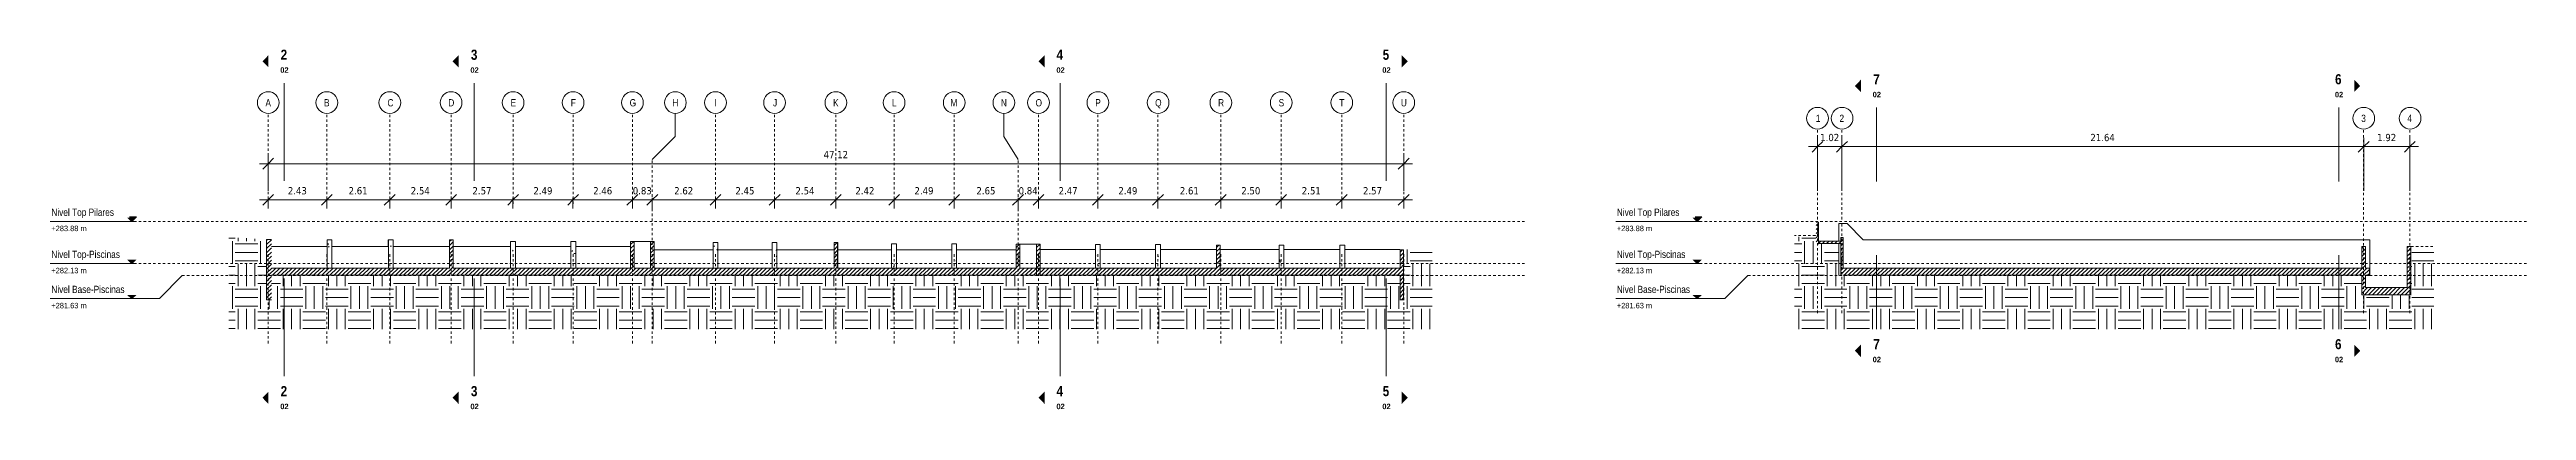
# Model space of a CAD drawing. Header units: metres. Extents: x -223 to 290, y -76 to 118.
# Drawn here: x -108.9 to -6.2, y -9.8 to 5.2 of the extents above; entities that cross this region are included whole.
import ezdxf

# ---------------------------------------------------------------- set-up
doc = ezdxf.new("R2010")
doc.units = ezdxf.units.M
for name, pattern in [('Centre', [0.03175, 0.00635, -0.00475, 0.0159, -0.00475]), ('Demolished', [0.0048, 0.0032, -0.0016]), ('Grid Line', [0.022225, 0.0127, -0.003175, 0.003175, -0.003175])]:
    doc.linetypes.add(name, pattern=pattern)
for name, color, linetype, lineweight in [('A-ANNO-DIMS', 7, 'Continuous', 9), ('A-ANNO-DIMS-150', 7, 'Continuous', 9), ('A-DETL-DEMO', 7, 'Demolished', 9), ('A-DETL-GENF', 7, 'Continuous', 9), ('A-FLOR', 7, 'Continuous', 9), ('A-FLOR-LEVL', 7, 'Continuous', 9), ('A-FLOR-PATT', 7, 'Continuous', 35), ('A-WALL', 7, 'Continuous', 9), ('A-WALL-PATT', 7, 'Continuous', 35), ('G-ANNO-SYMB', 7, 'Continuous', 9), ('S-COLS', 7, 'Continuous', 9), ('S-GRID', 7, 'Continuous', 9), ('S-GRID-IDEN', 7, 'Continuous', 9)]:
    doc.layers.add(name, color=color, linetype=linetype, lineweight=lineweight)
doc.styles.add('Saira Condensed', font='SairaCondensed-Regular.ttf', dxfattribs={"height": 0.3})
doc.styles.add('Saira Condensed_1', font='SairaCondensed-Regular.ttf', dxfattribs={"height": 0.225})
doc.styles.add('Saira Condensed_B', font='', dxfattribs={"height": 0.225})
doc.styles.add('Saira Condensed_B_1', font='', dxfattribs={"height": 0.42})
doc.styles.add('Tahoma', font='tahoma.ttf', dxfattribs={"height": 0.3})
doc.styles.get('Saira Condensed_B').set_extended_font_data('Saira Condensed', bold=True)
doc.styles.get('Saira Condensed_B_1').set_extended_font_data('Saira Condensed', bold=True)
doc.dimstyles.new('R_Tahoma_2_0', dxfattribs={"dimscale": 0.3048, "dimtxt": 0.313206, "dimasz": 1.476378, "dimexe": 1.181102, "dimexo": 0.738189, "dimgap": 0.492126, "dimtad": 1, "dimrnd": 0.01, "dimzin": 0, "dimdsep": 46, "dimtxsty": 'Tahoma', "dimblk1": 'OBLIQUE', "dimblk2": 'OBLIQUE', "dimsah": 1, "dimcen": 0.09, "dimdle": 1.181102, "dimazin": 2, "dimtfac": 1, "dimtdec": 4, "dimtix": 1, "dimtmove": 0, "dimatfit": 3, "dimfxl": 1, "dimtvp": 1, "dimtolj": 1, "dimtzin": 0, "dimarcsym": 2})
pattern_1 = [(45, (-74.98702, -3.582), (-0.0848528, 0.0848528), [])]
pattern_2 = [(0, (-74.99002, -3.582), (1.219, 0.3048), [0.05029, -0.8641, 0.05029, -0.8641, -4.877]), (0, (-74.99002, -3.582), (1.219, 0.3048), [-1.829, 0.05029, -1.779, 0.05029, -0.8641, -2.134]), (0, (-74.99002, -3.582), (1.219, 0.3048), [-4.572, 0.05029, -0.55931, 0.05029, -1.474]), (120, (-74.53302, -3.43), (-0.8734645, 0.903285), [0.05029, -0.86411, 0.05029, -0.86411, -4.877]), (120, (-74.53302, -3.43), (-0.8734645, 0.903285), [-1.829, 0.05029, -1.779, 0.05029, -0.86411, -2.134]), (120, (-74.53302, -3.43), (-0.8734645, 0.903285), [-4.572, 0.05029, -0.55931, 0.05029, -1.474]), (240, (-74.38102, -2.82), (-0.3455355, -1.208085), [0.05029, -0.86411, 0.05029, -0.86411, -4.877]), (240, (-74.38102, -2.82), (-0.3455355, -1.208085), [-1.829, 0.05029, -1.779, 0.05029, -0.86411, -2.134]), (240, (-74.38102, -2.82), (-0.3455355, -1.208085), [-4.572, 0.05029, -0.55931, 0.05029, -1.474])]
pattern_3 = [(0, (-74.99002, -3.582), (1.219, 0.3048), [0.05029, -0.8641, 0.05029, -0.8641, -4.877]), (0, (-74.99002, -3.582), (1.219, 0.3048), [-1.829, 0.05029, -1.779, 0.05029, -0.8641, -2.134]), (0, (-74.99002, -3.582), (1.219, 0.3048), [-4.572, 0.05029, -0.55931, 0.05029, -1.474]), (120, (-74.53302, -3.43), (-0.8734645, 0.903285), [0.05029, -0.86411, 0.05029, -0.86411, -4.877]), (120, (-74.53302, -3.43), (-0.8734645, 0.903285), [-1.829, 0.05029, -1.779, 0.05029, -0.86411, -2.134]), (120, (-74.53302, -3.43), (-0.8734645, 0.903285), [-4.572, 0.05029, -0.55931, 0.05029, -1.474]), (240, (-74.38002, -2.82), (-0.3455355, -1.208085), [0.05029, -0.86411, 0.05029, -0.86411, -4.877]), (240, (-74.38002, -2.82), (-0.3455355, -1.208085), [-1.829, 0.05029, -1.779, 0.05029, -0.86411, -2.134]), (240, (-74.38002, -2.82), (-0.3455355, -1.208085), [-4.572, 0.05029, -0.55931, 0.05029, -1.474])]
pattern_4 = [(45, (-22.17394, -3.582), (-0.0848528, 0.0848528), [])]

msp = doc.modelspace()

# ---------------------------------------------------------------- texts
at = {"layer": 'S-GRID-IDEN', "color": 253, "true_color": 0xaaaaaa, "char_height": 0.3, "attachment_point": 1, "style": 'Saira Condensed'}
for s, insert, width in [('A', (-99.981, 3.132), 0.26456), ('B', (-97.549, 3.132), 0.26456), ('C', (-94.917, 3.132), 0.21646), ('D', (-92.393, 3.132), 0.26456), ('E', (-89.806, 3.132), 0.22848), ('F', (-87.312, 3.132), 0.21646), ('G', (-84.868, 3.132), 0.26456), ('H', (-83.099, 3.132), 0.28861), ('I', (-81.364, 3.132), 0.12025), ('J', (-78.919, 3.132), 0.13228), ('K', (-76.428, 3.132), 0.26456), ('L', (-73.987, 3.132), 0.20443), ('M', (-71.558, 3.132), 0.36076), ('N', (-69.466, 3.132), 0.28861), ('O', (-68.027, 3.132), 0.27658), ('P', (-65.551, 3.132), 0.25253), ('Q', (-63.066, 3.132), 0.27658), ('R', (-60.454, 3.132), 0.26456), ('S', (-57.941, 3.132), 0.24051), ('T', (-55.424, 3.132), 0.22848), ('U', (-52.87, 3.132), 0.27658), ('1', (-35.651, 2.487), 0.1443), ('2', (-34.671, 2.487), 0.24051), ('3', (-13.023, 2.487), 0.22848), ('4', (-11.11, 2.487), 0.25253)]:
    msp.add_mtext(s, dxfattribs=dict(at, insert=insert, width=width))

# ---------------------------------------------------------------- blocks, each defined once
blk = doc.blocks.new('Level - Con_Triangulo-1145791-Sección 04')
at = {"layer": 'A-FLOR-LEVL', "true_color": 0xe2e2e2}
blk.add_hatch(color=254, dxfattribs=at).paths.add_polyline_path([(-221.86, -3.5), (-221.67, -3.69), (-221.48, -3.5)])
at = {"layer": 'A-FLOR-LEVL', "color": 253, "true_color": 0xaaaaaa}
for p, q in [((-221.48, -3.69), (-225.06, -3.69)), ((-221.86, -3.5), (-221.48, -3.5)), ((-221.67, -3.69), (-221.86, -3.5)), ((-221.48, -3.5), (-221.67, -3.69))]:
    blk.add_line(p, q, dxfattribs=at)
blk = doc.blocks.new('Grid - 3mm-1144979-Sección 04')
at = {"layer": 'S-GRID-IDEN', "color": 253, "true_color": 0xaaaaaa}
blk.add_circle((-208.42, 2.99), 0.45, dxfattribs=at)
blk = doc.blocks.new('Section - Símbolo_Detalle_Plano-1146154-Sección 04')
at = {"layer": 'G-ANNO-SYMB', "true_color": 0x808080}
blk.add_hatch(color=8, dxfattribs=at).paths.add_polyline_path([(-208.11, -9.01), (-208.11, -9.52), (-208.36, -9.26)])
blk = doc.blocks.new('DIMBLOCK29-Sección 04')
at = {"layer": 'A-ANNO-DIMS-150', "lineweight": 35}
for p, q in [((-99.87, -1.05), (-99.64, -0.82)), ((-97.44, -1.05), (-97.21, -0.82)), ((-99.87, -1.05), (-100.09, -1.27)), ((-97.44, -1.05), (-97.66, -1.27))]:
    blk.add_line(p, q, dxfattribs=at)
at = {"layer": 'A-ANNO-DIMS-150'}
for p, q in [((-99.87, -1.05), (-99.87, -0.96)), ((-97.44, -1.05), (-97.44, -0.96)), ((-100.23, -1.05), (-97.44, -1.05)), ((-99.87, -1.05), (-99.87, -1.41)), ((-97.44, -1.05), (-97.44, -1.41))]:
    blk.add_line(p, q, dxfattribs=at)
at = {"layer": 'A-ANNO-DIMS-150', "color": 0, "insert": (-99.05, -0.52), "char_height": 0.3, "width": 0.9545, "attachment_point": 1, "line_spacing_factor": 0.994306, "style": 'Tahoma'}
blk.add_mtext('2.43', dxfattribs=at)
blk = doc.blocks.new('_Oblique')
at = {"color": 0, "linetype": 'ByBlock', "lineweight": -2}
blk.add_line((-0.5, -0.5), (0.5, 0.5), dxfattribs=at)
blk = doc.blocks.new('DIMBLOCK30-Sección 04')
at = {"layer": 'A-ANNO-DIMS-150', "lineweight": 35}
for p, q in [((-97.44, -1.05), (-97.21, -0.82)), ((-94.82, -1.05), (-94.6, -0.82)), ((-97.44, -1.05), (-97.66, -1.27)), ((-94.82, -1.05), (-95.05, -1.27))]:
    blk.add_line(p, q, dxfattribs=at)
at = {"layer": 'A-ANNO-DIMS-150'}
for p, q in [((-97.44, -1.05), (-97.44, -0.96)), ((-94.82, -1.05), (-94.82, -0.96)), ((-97.44, -1.05), (-94.82, -1.05)), ((-97.44, -1.05), (-97.44, -1.41)), ((-94.82, -1.05), (-94.82, -1.41))]:
    blk.add_line(p, q, dxfattribs=at)
at = {"layer": 'A-ANNO-DIMS-150', "color": 0, "insert": (-96.53, -0.52), "char_height": 0.3, "width": 0.9545, "attachment_point": 1, "line_spacing_factor": 0.994306, "style": 'Tahoma'}
blk.add_mtext('2.61', dxfattribs=at)
blk = doc.blocks.new('DIMBLOCK31-Sección 04')
at = {"layer": 'A-ANNO-DIMS-150', "lineweight": 35}
for p, q in [((-94.82, -1.05), (-94.6, -0.82)), ((-92.28, -1.05), (-92.05, -0.82)), ((-94.82, -1.05), (-95.05, -1.27)), ((-92.28, -1.05), (-92.5, -1.27))]:
    blk.add_line(p, q, dxfattribs=at)
at = {"layer": 'A-ANNO-DIMS-150'}
for p, q in [((-94.82, -1.05), (-94.82, -0.96)), ((-92.28, -1.05), (-92.28, -0.96)), ((-94.82, -1.05), (-92.28, -1.05)), ((-94.82, -1.05), (-94.82, -1.41)), ((-92.28, -1.05), (-92.28, -1.41))]:
    blk.add_line(p, q, dxfattribs=at)
at = {"layer": 'A-ANNO-DIMS-150', "color": 0, "insert": (-93.95, -0.52), "char_height": 0.3, "width": 0.9545, "attachment_point": 1, "line_spacing_factor": 0.994306, "style": 'Tahoma'}
blk.add_mtext('2.54', dxfattribs=at)
blk = doc.blocks.new('DIMBLOCK32-Sección 04')
at = {"layer": 'A-ANNO-DIMS-150', "lineweight": 35}
for p, q in [((-92.28, -1.05), (-92.05, -0.82)), ((-89.71, -1.05), (-89.48, -0.82)), ((-92.28, -1.05), (-92.5, -1.27)), ((-89.71, -1.05), (-89.93, -1.27))]:
    blk.add_line(p, q, dxfattribs=at)
at = {"layer": 'A-ANNO-DIMS-150'}
for p, q in [((-92.28, -1.05), (-92.28, -0.96)), ((-89.71, -1.05), (-89.71, -0.96)), ((-92.28, -1.05), (-89.71, -1.05)), ((-92.28, -1.05), (-92.28, -1.41)), ((-89.71, -1.05), (-89.71, -1.41))]:
    blk.add_line(p, q, dxfattribs=at)
at = {"layer": 'A-ANNO-DIMS-150', "color": 0, "insert": (-91.39, -0.52), "char_height": 0.3, "width": 0.9545, "attachment_point": 1, "line_spacing_factor": 0.994306, "style": 'Tahoma'}
blk.add_mtext('2.57', dxfattribs=at)
blk = doc.blocks.new('DIMBLOCK33-Sección 04')
at = {"layer": 'A-ANNO-DIMS-150', "lineweight": 35}
for p, q in [((-89.71, -1.05), (-89.48, -0.82)), ((-87.22, -1.05), (-86.99, -0.82)), ((-89.71, -1.05), (-89.93, -1.27)), ((-87.22, -1.05), (-87.44, -1.27))]:
    blk.add_line(p, q, dxfattribs=at)
at = {"layer": 'A-ANNO-DIMS-150'}
for p, q in [((-89.71, -1.05), (-89.71, -0.96)), ((-87.22, -1.05), (-87.22, -0.96)), ((-89.71, -1.05), (-87.22, -1.05)), ((-89.71, -1.05), (-89.71, -1.41)), ((-87.22, -1.05), (-87.22, -1.41))]:
    blk.add_line(p, q, dxfattribs=at)
at = {"layer": 'A-ANNO-DIMS-150', "color": 0, "insert": (-88.86, -0.52), "char_height": 0.3, "width": 0.9545, "attachment_point": 1, "line_spacing_factor": 0.994306, "style": 'Tahoma'}
blk.add_mtext('2.49', dxfattribs=at)
blk = doc.blocks.new('DIMBLOCK34-Sección 04')
at = {"layer": 'A-ANNO-DIMS-150', "lineweight": 35}
for p, q in [((-87.22, -1.05), (-86.99, -0.82)), ((-84.75, -1.05), (-84.53, -0.82)), ((-87.22, -1.05), (-87.44, -1.27)), ((-84.75, -1.05), (-84.98, -1.27))]:
    blk.add_line(p, q, dxfattribs=at)
at = {"layer": 'A-ANNO-DIMS-150'}
for p, q in [((-87.22, -1.05), (-87.22, -0.96)), ((-84.75, -1.05), (-84.75, -0.96)), ((-87.22, -1.05), (-84.75, -1.05)), ((-87.22, -1.05), (-87.22, -1.41)), ((-84.75, -1.05), (-84.75, -1.41))]:
    blk.add_line(p, q, dxfattribs=at)
at = {"layer": 'A-ANNO-DIMS-150', "color": 0, "insert": (-86.38, -0.52), "char_height": 0.3, "width": 0.9545, "attachment_point": 1, "line_spacing_factor": 0.994306, "style": 'Tahoma'}
blk.add_mtext('2.46', dxfattribs=at)
blk = doc.blocks.new('DIMBLOCK35-Sección 04')
at = {"layer": 'A-ANNO-DIMS-150', "lineweight": 35}
for p, q in [((-84.75, -1.05), (-84.53, -0.82)), ((-83.93, -1.05), (-83.7, -0.82)), ((-84.75, -1.05), (-84.98, -1.27)), ((-83.93, -1.05), (-84.15, -1.27))]:
    blk.add_line(p, q, dxfattribs=at)
at = {"layer": 'A-ANNO-DIMS-150'}
for p, q in [((-84.75, -1.05), (-84.75, -0.96)), ((-83.93, -1.05), (-83.93, -0.96)), ((-84.75, -1.05), (-83.93, -1.05)), ((-84.75, -1.05), (-84.75, -1.41)), ((-83.93, -1.05), (-83.93, -1.41))]:
    blk.add_line(p, q, dxfattribs=at)
at = {"layer": 'A-ANNO-DIMS-150', "color": 0, "insert": (-84.74, -0.52), "char_height": 0.3, "width": 0.9545, "attachment_point": 1, "line_spacing_factor": 0.994306, "style": 'Tahoma'}
blk.add_mtext('0.83', dxfattribs=at)
blk = doc.blocks.new('DIMBLOCK36-Sección 04')
at = {"layer": 'A-ANNO-DIMS-150', "lineweight": 35}
for p, q in [((-83.93, -1.05), (-83.7, -0.82)), ((-81.31, -1.05), (-81.08, -0.82)), ((-83.93, -1.05), (-84.15, -1.27)), ((-81.31, -1.05), (-81.53, -1.27))]:
    blk.add_line(p, q, dxfattribs=at)
at = {"layer": 'A-ANNO-DIMS-150'}
for p, q in [((-83.93, -1.05), (-83.93, -0.96)), ((-81.31, -1.05), (-81.31, -0.96)), ((-83.93, -1.05), (-81.31, -1.05)), ((-83.93, -1.05), (-83.93, -1.41)), ((-81.31, -1.05), (-81.31, -1.41))]:
    blk.add_line(p, q, dxfattribs=at)
at = {"layer": 'A-ANNO-DIMS-150', "color": 0, "insert": (-83.02, -0.52), "char_height": 0.3, "width": 0.9545, "attachment_point": 1, "line_spacing_factor": 0.994306, "style": 'Tahoma'}
blk.add_mtext('2.62', dxfattribs=at)
blk = doc.blocks.new('DIMBLOCK37-Sección 04')
at = {"layer": 'A-ANNO-DIMS-150', "lineweight": 35}
for p, q in [((-81.31, -1.05), (-81.08, -0.82)), ((-78.86, -1.05), (-78.63, -0.82)), ((-81.31, -1.05), (-81.53, -1.27)), ((-78.86, -1.05), (-79.08, -1.27))]:
    blk.add_line(p, q, dxfattribs=at)
at = {"layer": 'A-ANNO-DIMS-150'}
for p, q in [((-81.31, -1.05), (-81.31, -0.96)), ((-78.86, -1.05), (-78.86, -0.96)), ((-81.31, -1.05), (-78.86, -1.05)), ((-81.31, -1.05), (-81.31, -1.41)), ((-78.86, -1.05), (-78.86, -1.41))]:
    blk.add_line(p, q, dxfattribs=at)
at = {"layer": 'A-ANNO-DIMS-150', "color": 0, "insert": (-80.48, -0.52), "char_height": 0.3, "width": 0.9545, "attachment_point": 1, "line_spacing_factor": 0.994306, "style": 'Tahoma'}
blk.add_mtext('2.45', dxfattribs=at)
blk = doc.blocks.new('DIMBLOCK38-Sección 04')
at = {"layer": 'A-ANNO-DIMS-150', "lineweight": 35}
for p, q in [((-78.86, -1.05), (-78.63, -0.82)), ((-76.31, -1.05), (-76.09, -0.82)), ((-78.86, -1.05), (-79.08, -1.27)), ((-76.31, -1.05), (-76.54, -1.27))]:
    blk.add_line(p, q, dxfattribs=at)
at = {"layer": 'A-ANNO-DIMS-150'}
for p, q in [((-78.86, -1.05), (-78.86, -0.96)), ((-76.31, -1.05), (-76.31, -0.96)), ((-78.86, -1.05), (-76.31, -1.05)), ((-78.86, -1.05), (-78.86, -1.41)), ((-76.31, -1.05), (-76.31, -1.41))]:
    blk.add_line(p, q, dxfattribs=at)
at = {"layer": 'A-ANNO-DIMS-150', "color": 0, "insert": (-77.99, -0.52), "char_height": 0.3, "width": 0.9545, "attachment_point": 1, "line_spacing_factor": 0.994306, "style": 'Tahoma'}
blk.add_mtext('2.54', dxfattribs=at)
blk = doc.blocks.new('DIMBLOCK39-Sección 04')
at = {"layer": 'A-ANNO-DIMS-150', "lineweight": 35}
for p, q in [((-76.31, -1.05), (-76.09, -0.82)), ((-73.9, -1.05), (-73.67, -0.82)), ((-76.31, -1.05), (-76.54, -1.27)), ((-73.9, -1.05), (-74.12, -1.27))]:
    blk.add_line(p, q, dxfattribs=at)
at = {"layer": 'A-ANNO-DIMS-150'}
for p, q in [((-76.31, -1.05), (-76.31, -0.96)), ((-73.9, -1.05), (-73.9, -0.96)), ((-76.31, -1.05), (-73.9, -1.05)), ((-76.31, -1.05), (-76.31, -1.41)), ((-73.9, -1.05), (-73.9, -1.41))]:
    blk.add_line(p, q, dxfattribs=at)
at = {"layer": 'A-ANNO-DIMS-150', "color": 0, "insert": (-75.5, -0.52), "char_height": 0.3, "width": 0.9545, "attachment_point": 1, "line_spacing_factor": 0.994306, "style": 'Tahoma'}
blk.add_mtext('2.42', dxfattribs=at)
blk = doc.blocks.new('DIMBLOCK40-Sección 04')
at = {"layer": 'A-ANNO-DIMS-150', "lineweight": 35}
for p, q in [((-73.9, -1.05), (-73.67, -0.82)), ((-71.4, -1.05), (-71.18, -0.82)), ((-73.9, -1.05), (-74.12, -1.27)), ((-71.4, -1.05), (-71.63, -1.27))]:
    blk.add_line(p, q, dxfattribs=at)
at = {"layer": 'A-ANNO-DIMS-150'}
for p, q in [((-73.9, -1.05), (-73.9, -0.96)), ((-71.4, -1.05), (-71.4, -0.96)), ((-73.9, -1.05), (-71.4, -1.05)), ((-73.9, -1.05), (-73.9, -1.41)), ((-71.4, -1.05), (-71.4, -1.41))]:
    blk.add_line(p, q, dxfattribs=at)
at = {"layer": 'A-ANNO-DIMS-150', "color": 0, "insert": (-73.05, -0.52), "char_height": 0.3, "width": 0.9545, "attachment_point": 1, "line_spacing_factor": 0.994306, "style": 'Tahoma'}
blk.add_mtext('2.49', dxfattribs=at)
blk = doc.blocks.new('DIMBLOCK41-Sección 04')
at = {"layer": 'A-ANNO-DIMS-150', "lineweight": 35}
for p, q in [((-71.4, -1.05), (-71.18, -0.82)), ((-68.75, -1.05), (-68.53, -0.82)), ((-71.4, -1.05), (-71.63, -1.27)), ((-68.75, -1.05), (-68.98, -1.27))]:
    blk.add_line(p, q, dxfattribs=at)
at = {"layer": 'A-ANNO-DIMS-150'}
for p, q in [((-71.4, -1.05), (-71.4, -0.96)), ((-68.75, -1.05), (-68.75, -0.96)), ((-71.4, -1.05), (-68.75, -1.05)), ((-71.4, -1.05), (-71.4, -1.41)), ((-68.75, -1.05), (-68.75, -1.41))]:
    blk.add_line(p, q, dxfattribs=at)
at = {"layer": 'A-ANNO-DIMS-150', "color": 0, "insert": (-70.48, -0.52), "char_height": 0.3, "width": 0.9545, "attachment_point": 1, "line_spacing_factor": 0.994306, "style": 'Tahoma'}
blk.add_mtext('2.65', dxfattribs=at)
blk = doc.blocks.new('DIMBLOCK42-Sección 04')
at = {"layer": 'A-ANNO-DIMS-150', "lineweight": 35}
for p, q in [((-68.75, -1.05), (-68.53, -0.82)), ((-67.91, -1.05), (-67.68, -0.82)), ((-68.75, -1.05), (-68.98, -1.27)), ((-67.91, -1.05), (-68.13, -1.27))]:
    blk.add_line(p, q, dxfattribs=at)
at = {"layer": 'A-ANNO-DIMS-150'}
for p, q in [((-68.75, -1.05), (-68.75, -0.96)), ((-67.91, -1.05), (-67.91, -0.96)), ((-68.75, -1.05), (-67.91, -1.05)), ((-68.75, -1.05), (-68.75, -1.41)), ((-67.91, -1.05), (-67.91, -1.41))]:
    blk.add_line(p, q, dxfattribs=at)
at = {"layer": 'A-ANNO-DIMS-150', "color": 0, "insert": (-68.73, -0.52), "char_height": 0.3, "width": 0.9545, "attachment_point": 1, "line_spacing_factor": 0.994306, "style": 'Tahoma'}
blk.add_mtext('0.84', dxfattribs=at)
blk = doc.blocks.new('DIMBLOCK43-Sección 04')
at = {"layer": 'A-ANNO-DIMS-150', "lineweight": 35}
for p, q in [((-67.91, -1.05), (-67.68, -0.82)), ((-65.44, -1.05), (-65.22, -0.82)), ((-67.91, -1.05), (-68.13, -1.27)), ((-65.44, -1.05), (-65.67, -1.27))]:
    blk.add_line(p, q, dxfattribs=at)
at = {"layer": 'A-ANNO-DIMS-150'}
for p, q in [((-67.91, -1.05), (-67.91, -0.96)), ((-65.44, -1.05), (-65.44, -0.96)), ((-67.91, -1.05), (-65.44, -1.05)), ((-67.91, -1.05), (-67.91, -1.41)), ((-65.44, -1.05), (-65.44, -1.41))]:
    blk.add_line(p, q, dxfattribs=at)
at = {"layer": 'A-ANNO-DIMS-150', "color": 0, "insert": (-67.07, -0.52), "char_height": 0.3, "width": 0.9545, "attachment_point": 1, "line_spacing_factor": 0.994306, "style": 'Tahoma'}
blk.add_mtext('2.47', dxfattribs=at)
blk = doc.blocks.new('DIMBLOCK44-Sección 04')
at = {"layer": 'A-ANNO-DIMS-150', "lineweight": 35}
for p, q in [((-65.44, -1.05), (-65.22, -0.82)), ((-62.95, -1.05), (-62.72, -0.82)), ((-65.44, -1.05), (-65.67, -1.27)), ((-62.95, -1.05), (-63.17, -1.27))]:
    blk.add_line(p, q, dxfattribs=at)
at = {"layer": 'A-ANNO-DIMS-150'}
for p, q in [((-65.44, -1.05), (-65.44, -0.96)), ((-62.95, -1.05), (-62.95, -0.96)), ((-65.44, -1.05), (-62.95, -1.05)), ((-65.44, -1.05), (-65.44, -1.41)), ((-62.95, -1.05), (-62.95, -1.41))]:
    blk.add_line(p, q, dxfattribs=at)
at = {"layer": 'A-ANNO-DIMS-150', "color": 0, "insert": (-64.59, -0.52), "char_height": 0.3, "width": 0.9545, "attachment_point": 1, "line_spacing_factor": 0.994306, "style": 'Tahoma'}
blk.add_mtext('2.49', dxfattribs=at)
blk = doc.blocks.new('DIMBLOCK45-Sección 04')
at = {"layer": 'A-ANNO-DIMS-150', "lineweight": 35}
for p, q in [((-62.95, -1.05), (-62.72, -0.82)), ((-60.34, -1.05), (-60.12, -0.82)), ((-62.95, -1.05), (-63.17, -1.27)), ((-60.34, -1.05), (-60.57, -1.27))]:
    blk.add_line(p, q, dxfattribs=at)
at = {"layer": 'A-ANNO-DIMS-150'}
for p, q in [((-62.95, -1.05), (-62.95, -0.96)), ((-60.34, -1.05), (-60.34, -0.96)), ((-62.95, -1.05), (-60.34, -1.05)), ((-62.95, -1.05), (-62.95, -1.41)), ((-60.34, -1.05), (-60.34, -1.41))]:
    blk.add_line(p, q, dxfattribs=at)
at = {"layer": 'A-ANNO-DIMS-150', "color": 0, "insert": (-62.04, -0.52), "char_height": 0.3, "width": 0.9545, "attachment_point": 1, "line_spacing_factor": 0.994306, "style": 'Tahoma'}
blk.add_mtext('2.61', dxfattribs=at)
blk = doc.blocks.new('DIMBLOCK46-Sección 04')
at = {"layer": 'A-ANNO-DIMS-150', "lineweight": 35}
for p, q in [((-60.34, -1.05), (-60.12, -0.82)), ((-57.84, -1.05), (-57.61, -0.82)), ((-60.34, -1.05), (-60.57, -1.27)), ((-57.84, -1.05), (-58.06, -1.27))]:
    blk.add_line(p, q, dxfattribs=at)
at = {"layer": 'A-ANNO-DIMS-150'}
for p, q in [((-60.34, -1.05), (-60.34, -0.96)), ((-57.84, -1.05), (-57.84, -0.96)), ((-60.34, -1.05), (-57.84, -1.05)), ((-60.34, -1.05), (-60.34, -1.41)), ((-57.84, -1.05), (-57.84, -1.41))]:
    blk.add_line(p, q, dxfattribs=at)
at = {"layer": 'A-ANNO-DIMS-150', "color": 0, "insert": (-59.49, -0.52), "char_height": 0.3, "width": 0.9545, "attachment_point": 1, "line_spacing_factor": 0.994306, "style": 'Tahoma'}
blk.add_mtext('2.50', dxfattribs=at)
blk = doc.blocks.new('DIMBLOCK47-Sección 04')
at = {"layer": 'A-ANNO-DIMS-150', "lineweight": 35}
for p, q in [((-57.84, -1.05), (-57.61, -0.82)), ((-55.32, -1.05), (-55.1, -0.82)), ((-57.84, -1.05), (-58.06, -1.27)), ((-55.32, -1.05), (-55.55, -1.27))]:
    blk.add_line(p, q, dxfattribs=at)
at = {"layer": 'A-ANNO-DIMS-150'}
for p, q in [((-57.84, -1.05), (-57.84, -0.96)), ((-55.32, -1.05), (-55.32, -0.96)), ((-57.84, -1.05), (-55.32, -1.05)), ((-57.84, -1.05), (-57.84, -1.41)), ((-55.32, -1.05), (-55.32, -1.41))]:
    blk.add_line(p, q, dxfattribs=at)
at = {"layer": 'A-ANNO-DIMS-150', "color": 0, "insert": (-56.98, -0.52), "char_height": 0.3, "width": 0.9545, "attachment_point": 1, "line_spacing_factor": 0.994306, "style": 'Tahoma'}
blk.add_mtext('2.51', dxfattribs=at)
blk = doc.blocks.new('DIMBLOCK48-Sección 04')
at = {"layer": 'A-ANNO-DIMS-150', "lineweight": 35}
for p, q in [((-55.32, -1.05), (-55.1, -0.82)), ((-52.75, -1.05), (-52.53, -0.82)), ((-55.32, -1.05), (-55.55, -1.27)), ((-52.75, -1.05), (-52.98, -1.27))]:
    blk.add_line(p, q, dxfattribs=at)
at = {"layer": 'A-ANNO-DIMS-150'}
for p, q in [((-55.32, -1.05), (-55.32, -0.96)), ((-52.75, -1.05), (-52.75, -0.96)), ((-55.32, -1.05), (-52.39, -1.05)), ((-55.32, -1.05), (-55.32, -1.41)), ((-52.75, -1.05), (-52.75, -1.41))]:
    blk.add_line(p, q, dxfattribs=at)
at = {"layer": 'A-ANNO-DIMS-150', "color": 0, "insert": (-54.44, -0.52), "char_height": 0.3, "width": 0.9545, "attachment_point": 1, "line_spacing_factor": 0.994306, "style": 'Tahoma'}
blk.add_mtext('2.57', dxfattribs=at)
blk = doc.blocks.new('DIMBLOCK49-Sección 04')
at = {"layer": 'A-ANNO-DIMS-150'}
for p, q in [((-100.23, 0.45), (-52.39, 0.45)), ((-99.87, 0.45), (-99.87, 0.81)), ((-99.87, 0.45), (-99.87, -0.68)), ((-52.75, 0.45), (-52.75, 0.81)), ((-52.75, 0.45), (-52.75, -0.68))]:
    blk.add_line(p, q, dxfattribs=at)
at = {"layer": 'A-ANNO-DIMS-150', "lineweight": 35}
for p, q in [((-99.87, 0.45), (-100.09, 0.23)), ((-99.87, 0.45), (-99.64, 0.68)), ((-52.75, 0.45), (-52.98, 0.23)), ((-52.75, 0.45), (-52.53, 0.68))]:
    blk.add_line(p, q, dxfattribs=at)
at = {"layer": 'A-ANNO-DIMS-150', "color": 0, "insert": (-76.82, 0.98), "char_height": 0.3, "width": 1.223, "attachment_point": 1, "line_spacing_factor": 0.994306, "style": 'Tahoma'}
blk.add_mtext('47.12', dxfattribs=at)
blk = doc.blocks.new('Level - Con_Triangulo-1145791-Sección 02')
at = {"layer": 'A-FLOR-LEVL', "true_color": 0xe2e2e2}
blk.add_hatch(color=254, dxfattribs=at).paths.add_polyline_path([(75.96, -3.5), (76.15, -3.69), (76.34, -3.5)])
at = {"layer": 'A-FLOR-LEVL', "color": 253, "true_color": 0xaaaaaa}
for p, q in [((76.34, -3.69), (72.77, -3.69)), ((75.96, -3.5), (76.34, -3.5)), ((76.15, -3.69), (75.96, -3.5)), ((76.34, -3.5), (76.15, -3.69))]:
    blk.add_line(p, q, dxfattribs=at)
blk = doc.blocks.new('Grid - 3mm-1144979-Sección 02')
at = {"layer": 'S-GRID-IDEN', "color": 253, "true_color": 0xaaaaaa}
blk.add_circle((82.16, 2.34), 0.45, dxfattribs=at)
blk = doc.blocks.new('Section - Símbolo_Detalle_Plano-1146154-Sección 02')
at = {"layer": 'G-ANNO-SYMB', "true_color": 0x808080}
blk.add_hatch(color=8, dxfattribs=at).paths.add_polyline_path([(103.41, -7.06), (103.41, -7.57), (103.66, -7.31)])
blk = doc.blocks.new('DIMBLOCK50-Sección 02')
at = {"layer": 'A-ANNO-DIMS-150'}
for p, q in [((-35.95, 1.16), (-34.57, 1.16)), ((-35.59, 1.16), (-35.59, 1.52)), ((-35.59, 1.16), (-35.59, -0.68)), ((-34.57, 1.16), (-34.57, 1.52)), ((-34.57, 1.16), (-34.57, -0.68))]:
    blk.add_line(p, q, dxfattribs=at)
at = {"layer": 'A-ANNO-DIMS-150', "lineweight": 35}
for p, q in [((-35.59, 1.16), (-35.81, 0.93)), ((-35.59, 1.16), (-35.36, 1.38)), ((-34.57, 1.16), (-34.79, 0.93)), ((-34.57, 1.16), (-34.34, 1.38))]:
    blk.add_line(p, q, dxfattribs=at)
at = {"layer": 'A-ANNO-DIMS-150', "color": 0, "insert": (-35.47, 1.69), "char_height": 0.3, "width": 0.9545, "attachment_point": 1, "line_spacing_factor": 0.994306, "style": 'Tahoma'}
blk.add_mtext('1.02', dxfattribs=at)
blk = doc.blocks.new('DIMBLOCK51-Sección 02')
at = {"layer": 'A-ANNO-DIMS-150', "lineweight": 35}
for p, q in [((-34.57, 1.16), (-34.79, 0.93)), ((-34.57, 1.16), (-34.34, 1.38)), ((-12.92, 1.16), (-13.15, 0.93)), ((-12.92, 1.16), (-12.7, 1.38))]:
    blk.add_line(p, q, dxfattribs=at)
at = {"layer": 'A-ANNO-DIMS-150'}
for p, q in [((-34.57, 1.16), (-34.57, 1.52)), ((-34.57, 1.16), (-12.92, 1.16)), ((-34.57, 1.16), (-34.57, -0.68)), ((-12.92, 1.16), (-12.92, 1.52)), ((-12.92, 1.16), (-12.92, -0.68))]:
    blk.add_line(p, q, dxfattribs=at)
at = {"layer": 'A-ANNO-DIMS-150', "color": 0, "insert": (-24.26, 1.69), "char_height": 0.3, "width": 1.223, "attachment_point": 1, "line_spacing_factor": 0.994306, "style": 'Tahoma'}
blk.add_mtext('21.64', dxfattribs=at)
blk = doc.blocks.new('DIMBLOCK52-Sección 02')
at = {"layer": 'A-ANNO-DIMS-150', "lineweight": 35}
for p, q in [((-12.92, 1.16), (-13.15, 0.93)), ((-12.92, 1.16), (-12.7, 1.38)), ((-11, 1.16), (-11.23, 0.93)), ((-11, 1.16), (-10.78, 1.38))]:
    blk.add_line(p, q, dxfattribs=at)
at = {"layer": 'A-ANNO-DIMS-150'}
for p, q in [((-12.92, 1.16), (-12.92, 1.52)), ((-12.92, 1.16), (-10.64, 1.16)), ((-12.92, 1.16), (-12.92, -0.68)), ((-11, 1.16), (-11, 1.52)), ((-11, 1.16), (-11, -0.68))]:
    blk.add_line(p, q, dxfattribs=at)
at = {"layer": 'A-ANNO-DIMS-150', "color": 0, "insert": (-12.36, 1.69), "char_height": 0.3, "width": 0.9545, "attachment_point": 1, "line_spacing_factor": 0.994306, "style": 'Tahoma'}
blk.add_mtext('1.92', dxfattribs=at)

# ---------------------------------------------------------------- dimensions: what is measured, and where the dimension line sits
at = {"layer": 'A-ANNO-DIMS'}
for base, p1, p2, override, picture, middle in [((-34.567, 1.158), (-35.587, -0.901), (-34.567, -0.901), {"dimpost": '<>', "dimfxl": 1.019676}, 'DIMBLOCK50-Sección 02', (-35.077, 1.464)), ((-12.924, 1.158), (-34.567, -0.901), (-12.924, -0.901), {"dimpost": '<>', "dimfxl": 21.642763}, 'DIMBLOCK51-Sección 02', (-23.746, 1.464)), ((-11, 1.158), (-12.924, -0.901), (-11, -0.901), {"dimpost": '<>', "dimfxl": 1.923797}, 'DIMBLOCK52-Sección 02', (-11.962, 1.464)), ((-52.751, 0.45), (-99.867, -0.901), (-52.751, -0.901), {"dimpost": '<>', "dimfxl": 47.11627}, 'DIMBLOCK49-Sección 04', (-76.309, 0.753)), ((-97.436, -1.05), (-99.867, -0.732), (-97.436, -0.732), {"dimpost": '<>', "dimfxl": 2.431804}, 'DIMBLOCK29-Sección 04', (-98.651, -0.744)), ((-94.823, -1.05), (-97.436, -0.732), (-94.823, -0.732), {"dimpost": '<>', "dimfxl": 2.612804}, 'DIMBLOCK30-Sección 04', (-96.129, -0.744)), ((-92.279, -1.05), (-94.823, -0.732), (-92.279, -0.732), {"dimpost": '<>', "dimfxl": 2.543804}, 'DIMBLOCK31-Sección 04', (-93.551, -0.744)), ((-89.707, -1.05), (-92.279, -0.732), (-89.707, -0.732), {"dimpost": '<>', "dimfxl": 2.571803}, 'DIMBLOCK32-Sección 04', (-90.993, -0.744)), ((-87.218, -1.05), (-89.707, -0.732), (-87.218, -0.732), {"dimpost": '<>', "dimfxl": 2.488804}, 'DIMBLOCK33-Sección 04', (-88.463, -0.744)), ((-84.755, -1.05), (-87.218, -0.732), (-84.755, -0.732), {"dimpost": '<>', "dimfxl": 2.463586}, 'DIMBLOCK34-Sección 04', (-85.987, -0.744)), ((-83.928, -1.05), (-84.755, -0.732), (-83.928, -0.732), {"dimpost": '<>', "dimfxl": 0.826727}, 'DIMBLOCK35-Sección 04', (-84.341, -0.743)), ((-81.31, -1.05), (-83.928, -0.732), (-81.31, -0.732), {"dimpost": '<>', "dimfxl": 2.618496}, 'DIMBLOCK36-Sección 04', (-82.619, -0.744)), ((-78.86, -1.05), (-81.31, -0.732), (-78.86, -0.732), {"dimpost": '<>', "dimfxl": 2.449804}, 'DIMBLOCK37-Sección 04', (-80.085, -0.744)), ((-76.31485, -1.04984), (-78.85976, -0.73164), (-76.31485, -0.73164), {"dimpost": '<>', "dimfxl": 2.544912}, 'DIMBLOCK38-Sección 04', (-77.58731, -0.74359)), ((-73.898, -1.05), (-76.315, -0.732), (-73.898, -0.732), {"dimpost": '<>', "dimfxl": 2.416896}, 'DIMBLOCK39-Sección 04', (-75.106, -0.747)), ((-71.404, -1.05), (-73.898, -0.732), (-71.404, -0.732), {"dimpost": '<>', "dimfxl": 2.493804}, 'DIMBLOCK40-Sección 04', (-72.651, -0.744)), ((-68.751, -1.05), (-71.404, -0.732), (-68.751, -0.732), {"dimpost": '<>', "dimfxl": 2.653512}, 'DIMBLOCK41-Sección 04', (-70.077, -0.744)), ((-67.908, -1.05), (-68.751, -0.732), (-67.908, -0.732), {"dimpost": '<>', "dimfxl": 0.842201}, 'DIMBLOCK42-Sección 04', (-68.33, -0.743)), ((-65.442, -1.05), (-67.908, -0.732), (-65.442, -0.732), {"dimpost": '<>', "dimfxl": 2.466096}, 'DIMBLOCK43-Sección 04', (-66.675, -0.747)), ((-62.948, -1.05), (-65.442, -0.732), (-62.948, -0.732), {"dimpost": '<>', "dimfxl": 2.494804}, 'DIMBLOCK44-Sección 04', (-64.195, -0.744)), ((-60.34, -1.05), (-62.948, -0.732), (-60.34, -0.732), {"dimpost": '<>', "dimfxl": 2.607312}, 'DIMBLOCK45-Sección 04', (-61.644, -0.744)), ((-57.837, -1.05), (-60.34, -0.732), (-57.837, -0.732), {"dimpost": '<>', "dimfxl": 2.503496}, 'DIMBLOCK46-Sección 04', (-59.088, -0.744)), ((-55.325, -1.05), (-57.837, -0.732), (-55.325, -0.732), {"dimpost": '<>', "dimfxl": 2.511804}, 'DIMBLOCK47-Sección 04', (-56.581, -0.744)), ((-52.751, -1.05), (-55.325, -0.732), (-52.751, -0.732), {"dimpost": '<>', "dimfxl": 2.573804}, 'DIMBLOCK48-Sección 04', (-54.038, -0.744))]:
    dim = msp.add_linear_dim(base=base, p1=p1, p2=p2, dimstyle='R_Tahoma_2_0', override=override, dxfattribs=at)
    dim.commit()
    dim.dimension.update_dxf_attribs({"geometry": picture, "text_midpoint": middle})

# ---------------------------------------------------------------- hatches: boundary and pattern name
at = {"layer": 'A-DETL-GENF', "true_color": 0xc0c0c0}
h = msp.add_hatch(dxfattribs=at)
h.set_pattern_fill('FP_15', color=9, style=0, pattern_type=2)
h.set_pattern_definition([(0, (-74.987, -3.582), (0.9375, 0.9375), [0.9375, -0.9375]), (0, (-74.987, -3.231), (0.9375, 0.9375), [0.9375, -0.9375]), (0, (-74.987, -2.879), (0.9375, 0.9375), [0.9375, -0.9375]), (90, (-74.87, -2.762), (-0.9375, 0.9375), [0.9375, -0.9375]), (90, (-74.519, -2.762), (-0.9375, 0.9375), [0.9375, -0.9375]), (90, (-74.167, -2.762), (-0.9375, 0.9375), [0.9375, -0.9375])])
h.paths.add_polyline_path([(-100.922, -6.416), (-51.573, -6.416), (-51.573, -2.949), (-52.747, -3.124), (-52.747, -5.197), (-52.907, -5.197), (-52.907, -4.194), (-99.725, -4.194), (-99.725, -5.2), (-99.943, -5.2), (-99.943, -2.695), (-101.498, -2.599), (-101.498, -6.416), (-101.018, -6.416)])
h = msp.add_hatch(dxfattribs=at)
h.set_pattern_fill('FP_17', color=9, style=0, pattern_type=2)
h.set_pattern_definition([(0, (-22.1739, -3.582), (0.9375, 0.9375), [0.9375, -0.9375]), (0, (-22.1739, -3.231), (0.9375, 0.9375), [0.9375, -0.9375]), (0, (-22.1739, -2.879), (0.9375, 0.9375), [0.9375, -0.9375]), (90, (-22.0559, -2.762), (-0.9375, 0.9375), [0.9375, -0.9375]), (90, (-21.7049, -2.762), (-0.9375, 0.9375), [0.9375, -0.9375]), (90, (-21.3529, -2.762), (-0.9375, 0.9375), [0.9375, -0.9375])])
h.paths.add_polyline_path([(-29.908, -6.415), (-10.006, -6.415), (-10.006, -2.98), (-10.951, -2.98), (-10.951, -5.007), (-13.01, -5.007), (-13.01, -4.194), (-34.695, -4.194), (-34.695, -2.883), (-35.656, -2.883), (-35.656, -2.54), (-36.542, -2.586), (-36.542, -6.415), (-33.225, -6.415)])
at = {"layer": 'A-FLOR-PATT', "lineweight": 9, "true_color": 0x808080}
h = msp.add_hatch(dxfattribs=at)
h.set_pattern_fill('FP_16', color=8, style=0, pattern_type=2)
h.set_pattern_definition(pattern_4)
h.paths.add_polyline_path([(-34.695, -2.866), (-34.617, -2.866), (-34.617, -2.766), (-35.537, -2.766), (-35.537, -2.866)])
h = msp.add_hatch(dxfattribs=at)
h.set_pattern_fill('FP_7', color=8, style=0, pattern_type=2)
h.set_pattern_definition(pattern_1)
h.paths.add_polyline_path([(-52.904, -4.178), (-52.754, -4.178), (-52.754, -3.878), (-99.934, -3.878), (-99.934, -4.178), (-54.693, -4.178)])
h = msp.add_hatch(dxfattribs=at)
h.set_pattern_fill('FP_16', color=8, style=0, pattern_type=2)
h.set_pattern_definition(pattern_4)
h.paths.add_polyline_path([(-23.274, -4.178), (-12.681, -4.178), (-12.681, -3.878), (-34.617, -3.878), (-34.617, -4.178), (-29.908, -4.178)])
h = msp.add_hatch(dxfattribs=at)
h.set_pattern_fill('FP_16', color=8, style=0, pattern_type=2)
h.set_pattern_definition(pattern_4)
h.paths.add_polyline_path([(-13, -4.99), (-10.96, -4.99), (-10.96, -4.69), (-13, -4.69)])
at = {"layer": 'A-WALL-PATT', "lineweight": 9, "true_color": 0x808080}
h = msp.add_hatch(dxfattribs=at)
h.set_pattern_fill('FP_16', color=8, style=0, pattern_type=2)
h.set_pattern_definition(pattern_4)
h.paths.add_polyline_path([(-35.537, -2.883), (-35.537, -1.971), (-35.637, -1.971), (-35.637, -2.883)])
h = msp.add_hatch(dxfattribs=at)
h.set_pattern_fill('FP_7', color=8, style=0, pattern_type=2)
h.set_pattern_definition(pattern_1)
h.paths.add_polyline_path([(-99.734, -5.194), (-99.734, -4.178), (-99.934, -4.178), (-99.934, -5.194)])
h.paths.add_polyline_path([(-99.734, -3.878), (-99.734, -2.696), (-99.934, -2.696), (-99.934, -3.878)])
h = msp.add_hatch(dxfattribs=at)
h.set_pattern_fill('FP_7', color=8, style=0, pattern_type=2)
h.set_pattern_definition(pattern_1)
h.paths.add_polyline_path([(-92.19, -4.194), (-92.19, -4.178), (-92.34, -4.178), (-92.34, -4.194)])
h.paths.add_polyline_path([(-92.19, -3.878), (-92.19, -2.704), (-92.34, -2.704), (-92.34, -3.878)])
h = msp.add_hatch(dxfattribs=at)
h.set_pattern_fill('FP_7', color=8, style=0, pattern_type=2)
h.set_pattern_definition(pattern_1)
h.paths.add_polyline_path([(-84.83, -4.194), (-84.68, -4.194), (-84.68, -4.178), (-84.83, -4.178)])
h.paths.add_polyline_path([(-84.83, -3.878), (-84.68, -3.878), (-84.68, -2.77), (-84.83, -2.77), (-84.83, -3.583)])
h = msp.add_hatch(dxfattribs=at)
h.set_pattern_fill('FP_7', color=8, style=0, pattern_type=2)
h.set_pattern_definition(pattern_1)
h.paths.add_polyline_path([(-84.003, -4.194), (-83.853, -4.194), (-83.853, -4.178), (-84.003, -4.178)])
h.paths.add_polyline_path([(-84.003, -3.878), (-83.853, -3.878), (-83.853, -2.77), (-84.003, -2.77), (-84.003, -3.583)])
h = msp.add_hatch(dxfattribs=at)
h.set_pattern_fill('FP_7', color=8, style=0, pattern_type=2)
h.set_pattern_definition(pattern_1)
h.paths.add_polyline_path([(-76.39, -4.194), (-76.24, -4.194), (-76.24, -4.178), (-76.39, -4.178)])
h.paths.add_polyline_path([(-76.24, -3.878), (-76.24, -2.813), (-76.39, -2.813), (-76.39, -3.878)])
h = msp.add_hatch(dxfattribs=at)
h.set_pattern_fill('FP_7', color=8, style=0, pattern_type=2)
h.set_pattern_definition(pattern_1)
h.paths.add_polyline_path([(-68.735, -4.194), (-68.676, -4.194), (-68.676, -4.178), (-68.826, -4.178), (-68.826, -4.194)])
h.paths.add_polyline_path([(-68.826, -3.878), (-68.676, -3.878), (-68.676, -2.883), (-68.826, -2.883), (-68.826, -3.583)])
h = msp.add_hatch(dxfattribs=at)
h.set_pattern_fill('FP_7', color=8, style=0, pattern_type=2)
h.set_pattern_definition(pattern_1)
h.paths.add_polyline_path([(-67.833, -4.194), (-67.833, -2.883), (-67.983, -2.883), (-67.983, -4.194)])
h = msp.add_hatch(dxfattribs=at)
h.set_pattern_fill('FP_7', color=8, style=0, pattern_type=2)
h.set_pattern_definition(pattern_1)
h.paths.add_polyline_path([(-60.367, -4.194), (-60.367, -4.178), (-60.517, -4.178), (-60.517, -4.194)])
h.paths.add_polyline_path([(-60.367, -3.878), (-60.367, -2.928), (-60.517, -2.928), (-60.517, -3.878)])
h = msp.add_hatch(dxfattribs=at)
h.set_pattern_fill('FP_16', color=8, style=0, pattern_type=2)
h.set_pattern_definition(pattern_4)
h.paths.add_polyline_path([(-34.517, -4.194), (-34.517, -4.178), (-34.617, -4.178), (-34.617, -4.194)])
h.paths.add_polyline_path([(-34.617, -3.878), (-34.517, -3.878), (-34.517, -2.606), (-34.617, -2.606), (-34.617, -3.583)])
h = msp.add_hatch(dxfattribs=at)
h.set_pattern_fill('FP_16', color=8, style=0, pattern_type=2)
h.set_pattern_definition(pattern_4)
h.paths.add_polyline_path([(-13, -4.69), (-12.85, -4.69), (-12.85, -4.178), (-13, -4.178)])
h.paths.add_polyline_path([(-12.85, -3.878), (-12.85, -2.977), (-13, -2.977), (-13, -3.878)])
h = msp.add_hatch(dxfattribs=at)
h.set_pattern_fill('FP_16', color=8, style=0, pattern_type=2)
h.set_pattern_definition(pattern_4)
h.paths.add_polyline_path([(-10.96, -4.69), (-10.96, -2.984), (-11.11, -2.984), (-11.11, -4.69)])
h = msp.add_hatch(dxfattribs=at)
h.set_pattern_fill('FP_7', color=8, style=0, pattern_type=2)
h.set_pattern_definition(pattern_1)
h.paths.add_polyline_path([(-52.904, -5.194), (-52.754, -5.194), (-52.754, -4.178), (-52.904, -4.178)])
h.paths.add_polyline_path([(-52.754, -3.878), (-52.754, -3.125), (-52.904, -3.125), (-52.904, -3.878)])
at = {"layer": 'S-COLS'}
h = msp.add_hatch(dxfattribs=at)
h.set_pattern_fill('FP_8', color=256, style=0, pattern_type=2)
h.set_pattern_definition(pattern_2)
h.paths.add_polyline_path([(-97.422, -3.878), (-97.222, -3.878), (-97.222, -2.704), (-97.422, -2.704)])
h = msp.add_hatch(dxfattribs=at)
h.set_pattern_fill('FP_8', color=256, style=0, pattern_type=2)
h.set_pattern_definition(pattern_2)
h.paths.add_polyline_path([(-94.881, -3.878), (-94.681, -3.878), (-94.681, -2.704), (-94.881, -2.704)])
h = msp.add_hatch(dxfattribs=at)
h.set_pattern_fill('FP_9', color=256, style=0, pattern_type=2)
h.set_pattern_definition([(0, (-94.87802, -3.582), (0.00362, 0.3048), [0.00015, -0.00257, 0.00015, -0.00257, -0.01448]), (0, (-94.87802, -3.582), (0.00362, 0.3048), [-0.00543, 0.00015, -0.00528, 0.00015, -0.00257, -0.00633]), (0, (-94.87802, -3.582), (0.00362, 0.3048), [-0.01357, 0.00015, -0.00166, 0.00015, -0.00438]), (90.098, (-94.8760189, -3.43), (-0.0025852962, 0.9034568996), [0.04355, -0.74834, 0.04355, -0.74834, -4.223]), (90.098, (-94.8760189, -3.43), (-0.0025852962, 0.9034568996), [-1.584, 0.04355, -1.54, 0.04355, -0.74834, -1.848]), (90.098, (-94.8760189, -3.43), (-0.0025852962, 0.9034568996), [-3.959, 0.04355, -0.48438, 0.04355, -1.276]), (269.902, (-94.8760189, -2.82), (-0.0010261911, -1.2080000118), [0.04355, -0.74834, 0.04355, -0.74834, -4.223]), (269.902, (-94.8760189, -2.82), (-0.0010261911, -1.2080000118), [-1.584, 0.04355, -1.54, 0.04355, -0.74834, -1.848]), (269.902, (-94.8760189, -2.82), (-0.0010261911, -1.2080000118), [-3.959, 0.04355, -0.48438, 0.04355, -1.276])])
h.paths.add_polyline_path([(-94.881, -3.878), (-94.881, -3.878), (-94.881, -2.977)])
h = msp.add_hatch(dxfattribs=at)
h.set_pattern_fill('FP_8', color=256, style=0, pattern_type=2)
h.set_pattern_definition(pattern_2)
h.paths.add_polyline_path([(-89.809, -3.878), (-89.609, -3.878), (-89.609, -2.77), (-89.809, -2.77)])
h = msp.add_hatch(dxfattribs=at)
h.set_pattern_fill('FP_8', color=256, style=0, pattern_type=2)
h.set_pattern_definition(pattern_2)
h.paths.add_polyline_path([(-87.104, -3.878), (-87.104, -2.77), (-87.304, -2.77), (-87.304, -3.878)])
h = msp.add_hatch(dxfattribs=at)
h.set_pattern_fill('FP_8', color=256, style=0, pattern_type=2)
h.set_pattern_definition(pattern_2)
h.paths.add_polyline_path([(-81.407, -3.878), (-81.207, -3.878), (-81.207, -2.815), (-81.407, -2.815)])
h = msp.add_hatch(dxfattribs=at)
h.set_pattern_fill('FP_8', color=256, style=0, pattern_type=2)
h.set_pattern_definition(pattern_2)
h.paths.add_polyline_path([(-78.961, -3.878), (-78.761, -3.878), (-78.761, -2.815), (-78.961, -2.815)])
h = msp.add_hatch(dxfattribs=at)
h.set_pattern_fill('FP_8', color=256, style=0, pattern_type=2)
h.set_pattern_definition(pattern_2)
h.paths.add_polyline_path([(-73.999, -4.194), (-73.799, -4.194), (-73.799, -4.178), (-73.999, -4.178)])
h.paths.add_polyline_path([(-73.999, -3.878), (-73.799, -3.878), (-73.799, -2.88), (-73.999, -2.88), (-73.999, -3.583)])
h = msp.add_hatch(dxfattribs=at)
h.set_pattern_fill('FP_12', color=256, style=0, pattern_type=2)
h.set_pattern_definition(pattern_3)
h.paths.add_polyline_path([(-71.306, -4.194), (-71.306, -4.178), (-71.506, -4.178), (-71.506, -4.194)])
h.paths.add_polyline_path([(-71.306, -3.878), (-71.306, -2.88), (-71.506, -2.88), (-71.506, -3.878)])
h = msp.add_hatch(dxfattribs=at)
h.set_pattern_fill('FP_12', color=256, style=0, pattern_type=2)
h.set_pattern_definition(pattern_3)
h.paths.add_polyline_path([(-65.544, -3.878), (-65.344, -3.878), (-65.344, -2.906), (-65.544, -2.906)])
h = msp.add_hatch(dxfattribs=at)
h.set_pattern_fill('FP_12', color=256, style=0, pattern_type=2)
h.set_pattern_definition(pattern_3)
h.paths.add_polyline_path([(-63.049, -3.878), (-62.849, -3.878), (-62.849, -2.906), (-63.049, -2.906)])
h = msp.add_hatch(dxfattribs=at)
h.set_pattern_fill('FP_12', color=256, style=0, pattern_type=2)
h.set_pattern_definition(pattern_3)
h.paths.add_polyline_path([(-57.814, -3.878), (-57.722, -3.878), (-57.722, -2.926), (-57.922, -2.926), (-57.922, -3.878)])
h = msp.add_hatch(dxfattribs=at)
h.set_pattern_fill('FP_10', color=256, style=0, pattern_type=2)
h.set_pattern_definition([(0, (-89.80602, -3.582), (0.00362, 0.3048), [0.00015, -0.00257, 0.00015, -0.00257, -0.01448]), (0, (-89.80602, -3.582), (0.00362, 0.3048), [-0.00543, 0.00015, -0.00528, 0.00015, -0.00257, -0.00633]), (0, (-89.80602, -3.582), (0.00362, 0.3048), [-0.01357, 0.00015, -0.00166, 0.00015, -0.00438]), (90.098, (-89.8050189, -3.43), (-0.0025852962, 0.9034568996), [0.04355, -0.74834, 0.04355, -0.74834, -4.223]), (90.098, (-89.8050189, -3.43), (-0.0025852962, 0.9034568996), [-1.584, 0.04355, -1.54, 0.04355, -0.74834, -1.848]), (90.098, (-89.8050189, -3.43), (-0.0025852962, 0.9034568996), [-3.959, 0.04355, -0.48438, 0.04355, -1.276]), (269.902, (-89.8040189, -2.82), (-0.0010261911, -1.2080000118), [0.04355, -0.74834, 0.04355, -0.74834, -4.223]), (269.902, (-89.8040189, -2.82), (-0.0010261911, -1.2080000118), [-1.584, 0.04355, -1.54, 0.04355, -0.74834, -1.848]), (269.902, (-89.8040189, -2.82), (-0.0010261911, -1.2080000118), [-3.959, 0.04355, -0.48438, 0.04355, -1.276])])
h.paths.add_polyline_path([(-89.809, -3.878), (-89.809, -3.878), (-89.809, -3.122)])
h = msp.add_hatch(dxfattribs=at)
h.set_pattern_fill('FP_11', color=256, style=0, pattern_type=2)
h.set_pattern_definition([(0, (-73.99702, -3.582), (0.00362, 0.3048), [0.00015, -0.00257, 0.00015, -0.00257, -0.01448]), (0, (-73.99702, -3.582), (0.00362, 0.3048), [-0.00543, 0.00015, -0.00528, 0.00015, -0.00257, -0.00633]), (0, (-73.99702, -3.582), (0.00362, 0.3048), [-0.01357, 0.00015, -0.00166, 0.00015, -0.00438]), (90.098, (-73.9950189, -3.43), (-0.0025852962, 0.9034568996), [0.04355, -0.74834, 0.04355, -0.74834, -4.223]), (90.098, (-73.9950189, -3.43), (-0.0025852962, 0.9034568996), [-1.584, 0.04355, -1.54, 0.04355, -0.74834, -1.848]), (90.098, (-73.9950189, -3.43), (-0.0025852962, 0.9034568996), [-3.959, 0.04355, -0.48438, 0.04355, -1.276]), (269.902, (-73.9950189, -2.82), (-0.0010261911, -1.2080000118), [0.04355, -0.74834, 0.04355, -0.74834, -4.223]), (269.902, (-73.9950189, -2.82), (-0.0010261911, -1.2080000118), [-1.584, 0.04355, -1.54, 0.04355, -0.74834, -1.848]), (269.902, (-73.9950189, -2.82), (-0.0010261911, -1.2080000118), [-3.959, 0.04355, -0.48438, 0.04355, -1.276])])
h.paths.add_polyline_path([(-74, -4.194), (-73.999, -4.194), (-74, -4.178)])
h.paths.add_polyline_path([(-74, -3.878), (-73.999, -3.878), (-74, -3.878)])
h = msp.add_hatch(dxfattribs=at)
h.set_pattern_fill('FP_13', color=256, style=0, pattern_type=2)
h.set_pattern_definition([(0, (-71.50302, -3.582), (0.00362, 0.3048), [0.00015, -0.00257, 0.00015, -0.00257, -0.01448]), (0, (-71.50302, -3.582), (0.00362, 0.3048), [-0.00543, 0.00015, -0.00528, 0.00015, -0.00257, -0.00633]), (0, (-71.50302, -3.582), (0.00362, 0.3048), [-0.01357, 0.00015, -0.00166, 0.00015, -0.00438]), (90.098, (-71.5020189, -3.43), (-0.0025852962, 0.9034568996), [0.04355, -0.74834, 0.04355, -0.74834, -4.223]), (90.098, (-71.5020189, -3.43), (-0.0025852962, 0.9034568996), [-1.584, 0.04355, -1.54, 0.04355, -0.74834, -1.848]), (90.098, (-71.5020189, -3.43), (-0.0025852962, 0.9034568996), [-3.959, 0.04355, -0.48438, 0.04355, -1.276]), (269.902, (-71.5010189, -2.82), (-0.0010261911, -1.2080000118), [0.04355, -0.74834, 0.04355, -0.74834, -4.223]), (269.902, (-71.5010189, -2.82), (-0.0010261911, -1.2080000118), [-1.584, 0.04355, -1.54, 0.04355, -0.74834, -1.848]), (269.902, (-71.5010189, -2.82), (-0.0010261911, -1.2080000118), [-3.959, 0.04355, -0.48438, 0.04355, -1.276])])
h.paths.add_polyline_path([(-71.506, -3.878), (-71.506, -3.878), (-71.506, -3.878)])
h = msp.add_hatch(dxfattribs=at)
h.set_pattern_fill('FP_14', color=256, style=0, pattern_type=2)
h.set_pattern_definition([(0, (-55.39602, -3.582), (0.00362, 0.3048), [0.00015, -0.00257, 0.00015, -0.00257, -0.01448]), (0, (-55.39602, -3.582), (0.00362, 0.3048), [-0.00543, 0.00015, -0.00528, 0.00015, -0.00257, -0.00633]), (0, (-55.39602, -3.582), (0.00362, 0.3048), [-0.01357, 0.00015, -0.00166, 0.00015, -0.00438]), (90.098, (-55.3940189, -3.43), (-0.0025852962, 0.9034568996), [0.04355, -0.74834, 0.04355, -0.74834, -4.223]), (90.098, (-55.3940189, -3.43), (-0.0025852962, 0.9034568996), [-1.584, 0.04355, -1.54, 0.04355, -0.74834, -1.848]), (90.098, (-55.3940189, -3.43), (-0.0025852962, 0.9034568996), [-3.959, 0.04355, -0.48438, 0.04355, -1.276]), (269.902, (-55.3940189, -2.82), (-0.0010261911, -1.2080000118), [0.04355, -0.74834, 0.04355, -0.74834, -4.223]), (269.902, (-55.3940189, -2.82), (-0.0010261911, -1.2080000118), [-1.584, 0.04355, -1.54, 0.04355, -0.74834, -1.848]), (269.902, (-55.3940189, -2.82), (-0.0010261911, -1.2080000118), [-3.959, 0.04355, -0.48438, 0.04355, -1.276])])
h.paths.add_polyline_path([(-55.398, -3.878), (-55.398, -3.878), (-55.398, -3.115)])
h = msp.add_hatch(dxfattribs=at)
h.set_pattern_fill('FP_8', color=256, style=0, pattern_type=2)
h.set_pattern_definition(pattern_2)
h.paths.add_polyline_path([(-87.104, -4.194), (-87.104, -4.178), (-87.304, -4.178), (-87.304, -4.194)])
h = msp.add_hatch(dxfattribs=at)
h.set_pattern_fill('FP_8', color=256, style=0, pattern_type=2)
h.set_pattern_definition(pattern_2)
h.paths.add_polyline_path([(-78.761, -4.194), (-78.761, -4.178), (-78.961, -4.178), (-78.961, -4.194)])
h = msp.add_hatch(dxfattribs=at)
h.set_pattern_fill('FP_12', color=256, style=0, pattern_type=2)
h.set_pattern_definition(pattern_3)
h.paths.add_polyline_path([(-65.344, -4.194), (-65.344, -4.178), (-65.544, -4.178), (-65.544, -4.194)])

# ---------------------------------------------------------------- linework, layer by layer
at = {"layer": 'A-DETL-DEMO'}
for p, q in [((-35.672, -2.531), (-36.542, -2.531)), ((-35.637, -2.54), (-35.672, -2.531)), ((-10.951, -2.98), (-10.006, -2.98))]:
    msp.add_line(p, q, dxfattribs=at)
at = {"layer": 'A-FLOR', "lineweight": 18}
for p, q in [((-34.617, -2.766), (-35.537, -2.766)), ((-35.537, -2.866), (-34.617, -2.866)), ((-99.934, -3.878), (-99.934, -4.178)), ((-92.34, -3.878), (-99.734, -3.878)), ((-84.83, -3.878), (-92.19, -3.878)), ((-84.003, -3.878), (-84.68, -3.878)), ((-76.39, -3.878), (-83.853, -3.878)), ((-68.826, -3.878), (-76.24, -3.878)), ((-60.517, -3.878), (-68.676, -3.878)), ((-52.904, -3.878), (-60.367, -3.878)), ((-52.754, -4.178), (-52.754, -3.878)), ((-34.617, -3.878), (-34.617, -4.178)), ((-13, -3.878), (-34.517, -3.878)), ((-12.681, -3.878), (-12.85, -3.878)), ((-12.681, -4.178), (-12.681, -3.878)), ((-99.734, -4.178), (-92.34, -4.178)), ((-92.19, -4.178), (-84.83, -4.178)), ((-84.68, -4.178), (-84.003, -4.178)), ((-83.853, -4.178), (-76.39, -4.178)), ((-76.24, -4.178), (-68.826, -4.178)), ((-68.676, -4.178), (-60.517, -4.178)), ((-60.367, -4.178), (-52.904, -4.178)), ((-34.517, -4.178), (-13, -4.178)), ((-13, -4.69), (-13, -4.99)), ((-13, -4.99), (-10.96, -4.99)), ((-12.85, -4.178), (-12.681, -4.178)), ((-11.11, -4.69), (-12.85, -4.69)), ((-10.96, -4.99), (-10.96, -4.69))]:
    msp.add_line(p, q, dxfattribs=at)
at = {"layer": 'A-FLOR'}
for p, q in [((-99.725, -4.99), (-99.731, -4.99)), ((-13, -4.99), (-13.004, -4.99)), ((-10.955, -4.99), (-10.96, -4.99))]:
    msp.add_line(p, q, dxfattribs=at)
at = {"layer": 'A-FLOR-LEVL', "color": 253, "true_color": 0xaaaaaa}
for p, q in [((-103.43, -4.194), (-104.383, -5.147)), ((-38.475, -4.194), (-39.428, -5.147))]:
    msp.add_line(p, q, dxfattribs=at)
at = {"layer": 'A-FLOR-LEVL', "color": 253, "linetype": 'Centre', "true_color": 0xaaaaaa}
for p, q in [((-47.736, -4.194), (-103.43, -4.194)), ((-6.167, -4.194), (-38.475, -4.194))]:
    msp.add_line(p, q, dxfattribs=at)
at = {"layer": 'A-WALL', "lineweight": 18}
for p, q in [((-35.537, -1.971), (-35.637, -1.971)), ((-35.537, -2.883), (-35.537, -1.971)), ((-99.734, -2.696), (-99.934, -2.696)), ((-99.934, -2.696), (-99.934, -3.878)), ((-92.19, -2.704), (-92.34, -2.704)), ((-92.34, -2.704), (-92.34, -3.878)), ((-92.19, -3.878), (-92.19, -2.704)), ((-84.68, -2.77), (-84.83, -2.77)), ((-84.83, -2.77), (-84.83, -3.878)), ((-84.68, -3.878), (-84.68, -2.77)), ((-83.853, -2.77), (-84.003, -2.77)), ((-84.003, -2.77), (-84.003, -3.878)), ((-83.853, -3.878), (-83.853, -2.77)), ((-76.24, -2.813), (-76.39, -2.813)), ((-76.39, -2.813), (-76.39, -3.878)), ((-76.24, -3.878), (-76.24, -2.813)), ((-68.676, -2.883), (-68.826, -2.883)), ((-68.826, -2.883), (-68.826, -3.878)), ((-68.676, -3.878), (-68.676, -2.883)), ((-67.833, -2.883), (-67.983, -2.883)), ((-67.983, -2.883), (-67.983, -4.194)), ((-67.833, -4.194), (-67.833, -2.883)), ((-60.367, -2.928), (-60.517, -2.928)), ((-60.517, -2.928), (-60.517, -3.878)), ((-60.367, -3.878), (-60.367, -2.928)), ((-34.617, -2.606), (-34.617, -2.766)), ((-34.517, -2.606), (-34.617, -2.606)), ((-34.617, -2.866), (-34.617, -3.878)), ((-34.517, -3.878), (-34.517, -2.606)), ((-13, -2.977), (-13, -3.878)), ((-12.85, -2.977), (-13, -2.977)), ((-12.85, -3.878), (-12.85, -2.977)), ((-11.11, -2.984), (-11.11, -4.69)), ((-10.96, -2.984), (-11.11, -2.984)), ((-10.96, -4.69), (-10.96, -2.984)), ((-52.904, -3.125), (-52.904, -3.878)), ((-52.754, -3.125), (-52.904, -3.125)), ((-52.754, -3.878), (-52.754, -3.125)), ((-99.934, -4.178), (-99.934, -5.194)), ((-92.34, -4.178), (-92.34, -4.194)), ((-92.19, -4.194), (-92.19, -4.178)), ((-84.83, -4.178), (-84.83, -4.194)), ((-84.68, -4.194), (-84.68, -4.178)), ((-84.003, -4.178), (-84.003, -4.194)), ((-83.853, -4.194), (-83.853, -4.178)), ((-76.39, -4.178), (-76.39, -4.194)), ((-76.24, -4.194), (-76.24, -4.178)), ((-68.826, -4.178), (-68.826, -4.194)), ((-68.676, -4.194), (-68.676, -4.178)), ((-60.517, -4.178), (-60.517, -4.194)), ((-60.367, -4.194), (-60.367, -4.178)), ((-52.904, -4.178), (-52.904, -5.194)), ((-52.754, -5.194), (-52.754, -4.178)), ((-34.617, -4.178), (-34.617, -4.194)), ((-34.517, -4.194), (-34.517, -4.178)), ((-13, -4.178), (-13, -4.69)), ((-12.85, -4.69), (-12.85, -4.178)), ((-99.934, -5.194), (-99.734, -5.194)), ((-52.904, -5.194), (-52.754, -5.194))]:
    msp.add_line(p, q, dxfattribs=at)
at = {"layer": 'A-WALL'}
for p, q in [((-34.358, -2.032), (-34.694, -2.032)), ((-34.694, -2.032), (-34.694, -2.766)), ((-33.686, -2.704), (-34.358, -2.032)), ((-34.358, -2.032), (-33.686, -2.704)), ((-97.423, -2.977), (-99.731, -2.977)), ((-97.423, -3.878), (-97.423, -2.977)), ((-94.881, -2.977), (-97.222, -2.977)), ((-92.34, -2.977), (-94.681, -2.977)), ((-92.187, -2.704), (-92.19, -2.704)), ((-89.809, -2.977), (-92.188, -2.977)), ((-92.188, -2.977), (-92.188, -3.878)), ((-92.187, -2.977), (-92.187, -2.704)), ((-89.809, -3.878), (-89.809, -2.977)), ((-87.304, -2.977), (-89.609, -2.977)), ((-87.304, -3.878), (-87.304, -2.977)), ((-84.835, -2.977), (-87.104, -2.977)), ((-84.835, -3.878), (-84.835, -2.977)), ((-84.678, -2.77), (-84.68, -2.77)), ((-84.678, -2.773), (-84.678, -2.77)), ((-84.003, -2.773), (-84.678, -2.773)), ((-84.678, -2.773), (-84.678, -3.878)), ((-83.851, -2.77), (-83.853, -2.77)), ((-83.851, -3.116), (-83.851, -2.77)), ((-76.238, -2.813), (-76.24, -2.813)), ((-76.238, -3.116), (-76.238, -2.813)), ((-68.673, -2.883), (-68.676, -2.883)), ((-67.981, -2.881), (-68.674, -2.881)), ((-68.674, -2.881), (-68.674, -3.878)), ((-67.981, -2.883), (-67.981, -2.881)), ((-67.981, -2.881), (-67.981, -2.883)), ((-67.831, -2.883), (-67.833, -2.883)), ((-67.831, -3.116), (-67.831, -2.883)), ((-60.517, -2.928), (-60.521, -2.928)), ((-60.521, -2.928), (-60.521, -3.116)), ((-34.694, -2.866), (-34.694, -4.194)), ((-34.619, -2.606), (-34.619, -2.766)), ((-34.617, -2.606), (-34.619, -2.606)), ((-34.619, -2.866), (-34.619, -4.194)), ((-12.659, -2.704), (-33.686, -2.704)), ((-13, -2.977), (-13.001, -2.977)), ((-13.001, -2.977), (-13.001, -3.878)), ((-12.659, -4.194), (-12.659, -2.704)), ((-12.659, -2.704), (-12.659, -4.194)), ((-10.955, -2.984), (-10.96, -2.984)), ((-83.851, -3.116), (-83.851, -3.878)), ((-81.407, -3.116), (-83.851, -3.116)), ((-81.407, -3.878), (-81.407, -3.116)), ((-78.961, -3.116), (-81.207, -3.116)), ((-78.961, -3.878), (-78.961, -3.116)), ((-76.39, -3.116), (-78.761, -3.116)), ((-74, -3.116), (-76.238, -3.116)), ((-76.238, -3.116), (-76.238, -3.878)), ((-74, -3.878), (-74, -3.116)), ((-71.506, -3.116), (-73.799, -3.116)), ((-71.506, -3.878), (-71.506, -3.116)), ((-68.826, -3.116), (-71.306, -3.116)), ((-67.832, -3.115), (-67.832, -3.878)), ((-65.544, -3.115), (-67.832, -3.115)), ((-65.544, -3.878), (-65.544, -3.115)), ((-63.049, -3.115), (-65.344, -3.115)), ((-63.049, -3.878), (-63.049, -3.115)), ((-60.52, -3.115), (-62.849, -3.115)), ((-60.52, -3.115), (-60.52, -3.878)), ((-57.922, -3.115), (-60.367, -3.115)), ((-55.398, -3.115), (-57.722, -3.115)), ((-52.907, -3.115), (-55.198, -3.115)), ((-52.907, -3.125), (-52.907, -3.115)), ((-52.904, -3.125), (-52.907, -3.125)), ((-97.423, -4.194), (-97.423, -4.178)), ((-92.188, -4.178), (-92.188, -4.194)), ((-89.809, -4.194), (-89.809, -4.178)), ((-87.304, -4.194), (-87.304, -4.178)), ((-84.835, -4.194), (-84.835, -4.178)), ((-84.678, -4.178), (-84.678, -4.194)), ((-83.851, -4.178), (-83.851, -4.194)), ((-81.407, -4.194), (-81.407, -4.178)), ((-78.961, -4.194), (-78.961, -4.178)), ((-76.238, -4.178), (-76.238, -4.194)), ((-74, -4.194), (-74, -4.178)), ((-71.506, -4.194), (-71.506, -4.178)), ((-68.674, -4.178), (-68.674, -4.194)), ((-67.832, -4.178), (-67.832, -4.194)), ((-65.544, -4.194), (-65.544, -4.178)), ((-63.049, -4.194), (-63.049, -4.178)), ((-60.52, -4.178), (-60.52, -4.194)), ((-13.01, -4.194), (-13.001, -4.194)), ((-13.001, -4.178), (-13.001, -4.194)), ((-12.85, -4.194), (-12.659, -4.194)), ((-52.907, -5.194), (-52.904, -5.194))]:
    msp.add_line(p, q, dxfattribs=at)
at = {"layer": 'G-ANNO-SYMB', "lineweight": 18}
for p, q in [((-99.208, 3.8), (-99.208, -0.253)), ((-91.319, 3.8), (-91.319, -0.253)), ((-67.005, 3.8), (-67.005, -0.253)), ((-53.482, 3.8), (-53.482, -0.253)), ((-33.137, 2.782), (-33.137, -0.283)), ((-13.959, 2.782), (-13.959, -0.283)), ((-33.137, -3.348), (-33.137, -6.413)), ((-13.959, -3.348), (-13.959, -6.413)), ((-99.208, -4.307), (-99.208, -8.361)), ((-91.319, -4.307), (-91.319, -8.361)), ((-67.005, -4.307), (-67.005, -8.361)), ((-53.482, -4.307), (-53.482, -8.361))]:
    msp.add_line(p, q, dxfattribs=at)
at = {"layer": 'S-COLS'}
for p, q in [((-97.424, -2.704), (-97.424, -2.977)), ((-97.422, -2.704), (-97.424, -2.704)), ((-97.422, -2.704), (-97.422, -3.878)), ((-97.222, -2.704), (-97.422, -2.704)), ((-97.222, -2.704), (-97.222, -3.878)), ((-94.882, -2.704), (-94.882, -2.977)), ((-94.881, -2.704), (-94.882, -2.704)), ((-94.881, -2.704), (-94.881, -3.878)), ((-94.681, -2.704), (-94.881, -2.704)), ((-94.681, -2.704), (-94.681, -3.878)), ((-89.81, -2.77), (-89.81, -2.977)), ((-89.809, -2.77), (-89.81, -2.77)), ((-89.809, -2.77), (-89.809, -3.878)), ((-89.609, -2.77), (-89.809, -2.77)), ((-89.609, -2.77), (-89.609, -3.878)), ((-87.305, -2.77), (-87.305, -2.977)), ((-87.304, -2.77), (-87.305, -2.77)), ((-87.304, -2.77), (-87.304, -3.878)), ((-87.104, -2.77), (-87.304, -2.77)), ((-87.104, -2.77), (-87.104, -3.878)), ((-81.408, -2.815), (-81.408, -3.116)), ((-81.407, -2.815), (-81.408, -2.815)), ((-81.407, -2.815), (-81.407, -3.878)), ((-81.207, -2.815), (-81.407, -2.815)), ((-81.207, -2.815), (-81.207, -3.878)), ((-78.962, -2.815), (-78.962, -3.116)), ((-78.961, -2.815), (-78.962, -2.815)), ((-78.961, -2.815), (-78.961, -3.878)), ((-78.761, -2.815), (-78.961, -2.815)), ((-78.761, -2.815), (-78.761, -3.878)), ((-74.001, -2.88), (-74.001, -3.116)), ((-73.999, -2.88), (-74.001, -2.88)), ((-73.999, -2.88), (-73.999, -3.878)), ((-73.799, -2.88), (-73.999, -2.88)), ((-73.799, -2.88), (-73.799, -3.878)), ((-71.507, -2.88), (-71.507, -3.116)), ((-71.506, -2.88), (-71.507, -2.88)), ((-71.506, -2.88), (-71.506, -3.878)), ((-71.306, -2.88), (-71.506, -2.88)), ((-71.306, -2.88), (-71.306, -3.878)), ((-65.545, -2.906), (-65.545, -3.115)), ((-65.544, -2.906), (-65.545, -2.906)), ((-65.544, -2.906), (-65.544, -3.878)), ((-65.344, -2.906), (-65.544, -2.906)), ((-65.344, -2.906), (-65.344, -3.878)), ((-63.05, -2.906), (-63.05, -3.115)), ((-63.049, -2.906), (-63.05, -2.906)), ((-63.049, -2.906), (-63.049, -3.878)), ((-62.849, -2.906), (-63.049, -2.906)), ((-62.849, -2.906), (-62.849, -3.878)), ((-57.923, -2.926), (-57.923, -3.115)), ((-57.922, -2.926), (-57.923, -2.926)), ((-57.922, -2.926), (-57.922, -3.878)), ((-57.722, -2.926), (-57.922, -2.926)), ((-57.722, -2.926), (-57.722, -3.878)), ((-55.399, -2.926), (-55.399, -3.115)), ((-55.398, -2.926), (-55.399, -2.926)), ((-55.398, -2.926), (-55.398, -3.878)), ((-55.198, -2.926), (-55.398, -2.926)), ((-55.198, -2.926), (-55.198, -3.878)), ((-97.422, -4.194), (-97.422, -4.178)), ((-97.222, -4.178), (-97.222, -4.194)), ((-94.881, -4.194), (-94.881, -4.178)), ((-94.681, -4.178), (-94.681, -4.194)), ((-89.809, -4.194), (-89.809, -4.178)), ((-89.609, -4.178), (-89.609, -4.194)), ((-87.304, -4.178), (-87.304, -4.194)), ((-87.104, -4.178), (-87.104, -4.194)), ((-81.407, -4.178), (-81.407, -4.194)), ((-81.207, -4.178), (-81.207, -4.194)), ((-78.961, -4.178), (-78.961, -4.194)), ((-78.761, -4.178), (-78.761, -4.194)), ((-73.999, -4.178), (-73.999, -4.194)), ((-73.799, -4.178), (-73.799, -4.194)), ((-71.506, -4.178), (-71.506, -4.194)), ((-71.306, -4.178), (-71.306, -4.194)), ((-65.544, -4.178), (-65.544, -4.194)), ((-65.344, -4.178), (-65.344, -4.194)), ((-63.049, -4.178), (-63.049, -4.194)), ((-62.849, -4.178), (-62.849, -4.194)), ((-57.922, -4.178), (-57.922, -4.194)), ((-57.722, -4.178), (-57.722, -4.194)), ((-55.398, -4.178), (-55.398, -4.194)), ((-55.198, -4.178), (-55.198, -4.194))]:
    msp.add_line(p, q, dxfattribs=at)
at = {"layer": 'S-GRID', "color": 254, "linetype": 'Grid Line', "true_color": 0xd4d4d4}
for p, q in [((-99.867, -1.213), (-99.867, 2.537)), ((-97.436, -1.213), (-97.436, 2.537)), ((-94.823, -1.213), (-94.823, 2.537)), ((-92.279, -1.213), (-92.279, 2.537)), ((-89.707, -1.213), (-89.707, 2.537)), ((-87.218, -1.213), (-87.218, 2.537)), ((-84.755, -1.213), (-84.755, 2.537)), ((-81.31, -1.213), (-81.31, 2.537)), ((-78.86, -1.213), (-78.86, 2.537)), ((-76.315, -1.213), (-76.315, 2.537)), ((-73.898, -1.213), (-73.898, 2.537)), ((-71.404, -1.213), (-71.404, 2.537)), ((-67.908, -1.213), (-67.908, 2.537)), ((-65.442, -1.213), (-65.442, 2.537)), ((-62.948, -1.213), (-62.948, 2.537)), ((-60.34, -1.213), (-60.34, 2.537)), ((-57.837, -1.213), (-57.837, 2.537)), ((-55.325, -1.213), (-55.325, 2.537)), ((-52.751, -1.213), (-52.751, 2.537)), ((-35.587, -1.858), (-35.587, 1.892)), ((-34.567, -1.858), (-34.567, 1.892)), ((-12.925, -1.858), (-12.925, 1.892)), ((-11.001, -1.858), (-11.001, 1.892)), ((-83.928, -3.118), (-83.928, 0.632)), ((-68.751, -3.118), (-68.751, 0.632)), ((-35.587, -5.747), (-35.587, -1.997)), ((-34.567, -5.747), (-34.567, -1.997)), ((-12.925, -5.747), (-12.925, -1.997)), ((-11.001, -5.747), (-11.001, -1.997)), ((-99.867, -7.006), (-99.867, -3.256)), ((-97.436, -7.006), (-97.436, -3.256)), ((-94.823, -7.006), (-94.823, -3.256)), ((-92.279, -7.006), (-92.279, -3.256)), ((-89.707, -7.006), (-89.707, -3.256)), ((-87.218, -7.006), (-87.218, -3.256)), ((-84.755, -7.006), (-84.755, -3.256)), ((-83.928, -7.006), (-83.928, -3.256)), ((-81.31, -7.006), (-81.31, -3.256)), ((-78.86, -7.006), (-78.86, -3.256)), ((-76.315, -7.006), (-76.315, -3.256)), ((-73.898, -7.006), (-73.898, -3.256)), ((-71.404, -7.006), (-71.404, -3.256)), ((-68.751, -7.006), (-68.751, -3.256)), ((-67.908, -7.006), (-67.908, -3.256)), ((-65.442, -7.006), (-65.442, -3.256)), ((-62.948, -7.006), (-62.948, -3.256)), ((-60.34, -7.006), (-60.34, -3.256)), ((-57.837, -7.006), (-57.837, -3.256)), ((-55.325, -7.006), (-55.325, -3.256)), ((-52.751, -7.006), (-52.751, -3.256))]:
    msp.add_line(p, q, dxfattribs=at)
at = {"layer": 'S-GRID', "color": 254, "true_color": 0xd4d4d4}
for p, q in [((-82.976, 1.585), (-82.976, 2.537)), ((-69.343, 1.585), (-69.343, 2.537)), ((-83.928, 0.632), (-82.976, 1.585)), ((-68.751, 0.632), (-69.343, 1.585))]:
    msp.add_line(p, q, dxfattribs=at)

# ---------------------------------------------------------------- block references
at = {"layer": 'A-FLOR-LEVL', "color": 253, "true_color": 0xaaaaaa}
for name, p in [('Level - Con_Triangulo-1145791-Sección 04', (116.144, 1.746)), ('Level - Con_Triangulo-1145791-Sección 02', (-116.723, 1.746)), ('Level - Con_Triangulo-1145791-Sección 04', (116.144, 0)), ('Level - Con_Triangulo-1145791-Sección 02', (-116.723, 0)), ('Level - Con_Triangulo-1145791-Sección 04', (116.144, -1.457)), ('Level - Con_Triangulo-1145791-Sección 02', (-116.723, -1.457))]:
    msp.add_blockref(name, p, dxfattribs=at)
at = {"layer": 'G-ANNO-SYMB', "color": 8, "lineweight": 18, "true_color": 0x808080, "extrusion": (0, 0, -1), "rotation": 180}
for name, p in [('Section - Símbolo_Detalle_Plano-1146154-Sección 04', (-108.255, -4.561)), ('Section - Símbolo_Detalle_Plano-1146154-Sección 04', (-116.144, -4.561)), ('Section - Símbolo_Detalle_Plano-1146154-Sección 04', (-140.458, -4.561)), ('Section - Símbolo_Detalle_Plano-1146154-Sección 02', (116.723, -3.632))]:
    msp.add_blockref(name, p, dxfattribs=at)
at = {"layer": 'G-ANNO-SYMB', "color": 8, "lineweight": 18, "true_color": 0x808080, "rotation": 180}
for name, p in [('Section - Símbolo_Detalle_Plano-1146154-Sección 04', (-260.945, -4.561)), ('Section - Símbolo_Detalle_Plano-1146154-Sección 02', (69.627, -3.632))]:
    msp.add_blockref(name, p, dxfattribs=at)
at = {"layer": 'G-ANNO-SYMB', "color": 8, "lineweight": 18, "true_color": 0x808080, "extrusion": (0, 0, -1)}
for name, p in [('Section - Símbolo_Detalle_Plano-1146154-Sección 02', (-69.627, 0)), ('Section - Símbolo_Detalle_Plano-1146154-Sección 04', (260.945, 0))]:
    msp.add_blockref(name, p, dxfattribs=at)
at = {"layer": 'G-ANNO-SYMB', "color": 8, "lineweight": 18, "true_color": 0x808080}
for name, p in [('Section - Símbolo_Detalle_Plano-1146154-Sección 02', (-116.723, 0)), ('Section - Símbolo_Detalle_Plano-1146154-Sección 04', (108.255, 0)), ('Section - Símbolo_Detalle_Plano-1146154-Sección 04', (116.144, 0)), ('Section - Símbolo_Detalle_Plano-1146154-Sección 04', (140.458, 0))]:
    msp.add_blockref(name, p, dxfattribs=at)
at = {"layer": 'S-GRID-IDEN', "color": 253, "true_color": 0xaaaaaa}
for name, p in [('Grid - 3mm-1144979-Sección 04', (108.556, 0)), ('Grid - 3mm-1144979-Sección 04', (110.987, 0)), ('Grid - 3mm-1144979-Sección 04', (113.6, 0)), ('Grid - 3mm-1144979-Sección 04', (116.144, 0)), ('Grid - 3mm-1144979-Sección 04', (118.716, 0)), ('Grid - 3mm-1144979-Sección 04', (121.205, 0)), ('Grid - 3mm-1144979-Sección 04', (123.668, 0)), ('Grid - 3mm-1144979-Sección 04', (125.447, 0)), ('Grid - 3mm-1144979-Sección 04', (127.113, 0)), ('Grid - 3mm-1144979-Sección 04', (129.563, 0)), ('Grid - 3mm-1144979-Sección 04', (132.108, 0)), ('Grid - 3mm-1144979-Sección 04', (134.525, 0)), ('Grid - 3mm-1144979-Sección 04', (137.019, 0)), ('Grid - 3mm-1144979-Sección 04', (139.08, 0)), ('Grid - 3mm-1144979-Sección 04', (140.515, 0)), ('Grid - 3mm-1144979-Sección 04', (142.981, 0)), ('Grid - 3mm-1144979-Sección 04', (145.475, 0)), ('Grid - 3mm-1144979-Sección 04', (148.083, 0)), ('Grid - 3mm-1144979-Sección 04', (150.586, 0)), ('Grid - 3mm-1144979-Sección 04', (153.098, 0)), ('Grid - 3mm-1144979-Sección 04', (155.672, 0)), ('Grid - 3mm-1144979-Sección 02', (-117.743, 0)), ('Grid - 3mm-1144979-Sección 02', (-116.723, 0)), ('Grid - 3mm-1144979-Sección 02', (-95.08, 0)), ('Grid - 3mm-1144979-Sección 02', (-93.156, 0))]:
    msp.add_blockref(name, p, dxfattribs=at)

msp.set_redraw_order([(e.dxf.handle, doc.entitydb.next_handle()) for e in msp.query("TEXT MTEXT ATTDEF DIMENSION ARC_DIMENSION")])  # texts and dimensions are drawn at this point

# ---------------------------------------------------------------- next in the draw order: texts
at = {"layer": 'A-FLOR-LEVL', "color": 9, "true_color": 0xb7b7b7, "char_height": 0.3, "attachment_point": 1, "style": 'Saira Condensed', "bg_fill": 3, "box_fill_scale": 1.25, "bg_fill_color": 256, "bg_fill_true_color": 13158600, "bg_fill_transparency": 0}
for s, insert, width in [('Nivel Top Pilares', (-108.864, -1.412), 3.16266), ('Nivel Top Pilares', (-43.909, -1.412), 3.16266), ('Nivel Top-Piscinas', (-108.864, -3.159), 3.47532), ('Nivel Top-Piscinas', (-43.909, -3.159), 3.47532)]:
    msp.add_mtext(s, dxfattribs=dict(at, insert=insert, width=width))
at = {"layer": 'G-ANNO-SYMB', "color": 8, "true_color": 0x808080, "char_height": 0.225, "width": 0.37278, "attachment_point": 1, "style": 'Saira Condensed_B', "bg_fill": 3, "box_fill_scale": 1.25, "bg_fill_color": 256, "bg_fill_true_color": 13158600, "bg_fill_transparency": 0}
for insert in [(-99.364, 4.453), (-91.475, 4.453), (-67.161, 4.453), (-53.638, 4.453), (-33.293, 3.434), (-14.114, 3.434), (-33.293, -7.561), (-14.114, -7.561), (-99.364, -9.509), (-91.475, -9.509), (-67.161, -9.509), (-53.638, -9.509)]:
    msp.add_mtext('02', dxfattribs=dict(at, insert=insert))

# ---------------------------------------------------------------- next in the draw order: linework, layer by layer
at = {"layer": 'A-FLOR-LEVL', "color": 253, "linetype": 'Centre', "true_color": 0xaaaaaa}
for p, q in [((-47.736, -1.944), (-105.335, -1.944)), ((-6.167, -1.944), (-40.38, -1.944)), ((-47.736, -3.69), (-105.335, -3.69)), ((-6.167, -3.69), (-40.38, -3.69))]:
    msp.add_line(p, q, dxfattribs=at)

# ---------------------------------------------------------------- next in the draw order: texts
at = {"layer": 'A-FLOR-LEVL', "color": 9, "true_color": 0xb7b7b7, "char_height": 0.225, "attachment_point": 1, "style": 'Saira Condensed_1', "bg_fill": 3, "box_fill_scale": 1.25, "bg_fill_color": 256, "bg_fill_true_color": 13158600, "bg_fill_transparency": 0}
for s, insert, width in [('+283.88 m', (-108.864, -2.121), 1.50316), ('+283.88 m', (-43.909, -2.121), 1.50316), ('+282.13 m', (-108.864, -3.868), 1.39494), ('+282.13 m', (-43.909, -3.868), 1.39494)]:
    msp.add_mtext(s, dxfattribs=dict(at, insert=insert, width=width))
at = {"layer": 'G-ANNO-SYMB', "char_height": 0.42, "attachment_point": 1, "style": 'Saira Condensed_B_1'}
for s, insert, width in [('\\fSaira Condensed|b1|i0|c0|p2|;2', (-99.349, 5.186), 0.33671), ('\\fSaira Condensed|b1|i0|c0|p2|;3', (-91.454, 5.186), 0.32468), ('\\fSaira Condensed|b1|i0|c0|p2|;4', (-67.156, 5.186), 0.36076), ('\\fSaira Condensed|b1|i0|c0|p2|;5', (-53.623, 5.186), 0.33671), ('\\fSaira Condensed|b1|i0|c0|p2|;7', (-33.268, 4.167), 0.31266), ('\\fSaira Condensed|b1|i0|c0|p2|;6', (-14.109, 4.167), 0.36076), ('\\fSaira Condensed|b1|i0|c0|p2|;7', (-33.268, -6.828), 0.31266), ('\\fSaira Condensed|b1|i0|c0|p2|;6', (-14.109, -6.828), 0.36076), ('\\fSaira Condensed|b1|i0|c0|p2|;2', (-99.349, -8.776), 0.33671), ('\\fSaira Condensed|b1|i0|c0|p2|;3', (-91.454, -8.776), 0.32468), ('\\fSaira Condensed|b1|i0|c0|p2|;4', (-67.156, -8.776), 0.36076), ('\\fSaira Condensed|b1|i0|c0|p2|;5', (-53.623, -8.776), 0.33671)]:
    msp.add_mtext(s, dxfattribs=dict(at, insert=insert, width=width))

# ---------------------------------------------------------------- next in the draw order: texts
at = {"layer": 'A-FLOR-LEVL', "color": 9, "true_color": 0xb7b7b7, "char_height": 0.3, "width": 3.69177, "attachment_point": 1, "style": 'Saira Condensed', "bg_fill": 3, "box_fill_scale": 1.25, "bg_fill_color": 256, "bg_fill_true_color": 13158600, "bg_fill_transparency": 0}
for insert in [(-108.864, -4.615), (-43.909, -4.615)]:
    msp.add_mtext('Nivel Base-Piscinas', dxfattribs=dict(at, insert=insert))

# ---------------------------------------------------------------- next in the draw order: linework, layer by layer
at = {"layer": 'A-FLOR-LEVL', "color": 253, "true_color": 0xaaaaaa}
for p, q in [((-104.383, -5.147), (-105.335, -5.147)), ((-39.428, -5.147), (-40.38, -5.147))]:
    msp.add_line(p, q, dxfattribs=at)

# ---------------------------------------------------------------- next in the draw order: texts
at = {"layer": 'A-FLOR-LEVL', "color": 9, "true_color": 0xb7b7b7, "char_height": 0.225, "width": 1.40696, "attachment_point": 1, "style": 'Saira Condensed_1', "bg_fill": 3, "box_fill_scale": 1.25, "bg_fill_color": 256, "bg_fill_true_color": 13158600, "bg_fill_transparency": 0}
for insert in [(-108.864, -5.324), (-43.909, -5.324)]:
    msp.add_mtext('+281.63 m', dxfattribs=dict(at, insert=insert))

doc.saveas('drawing.dxf')
